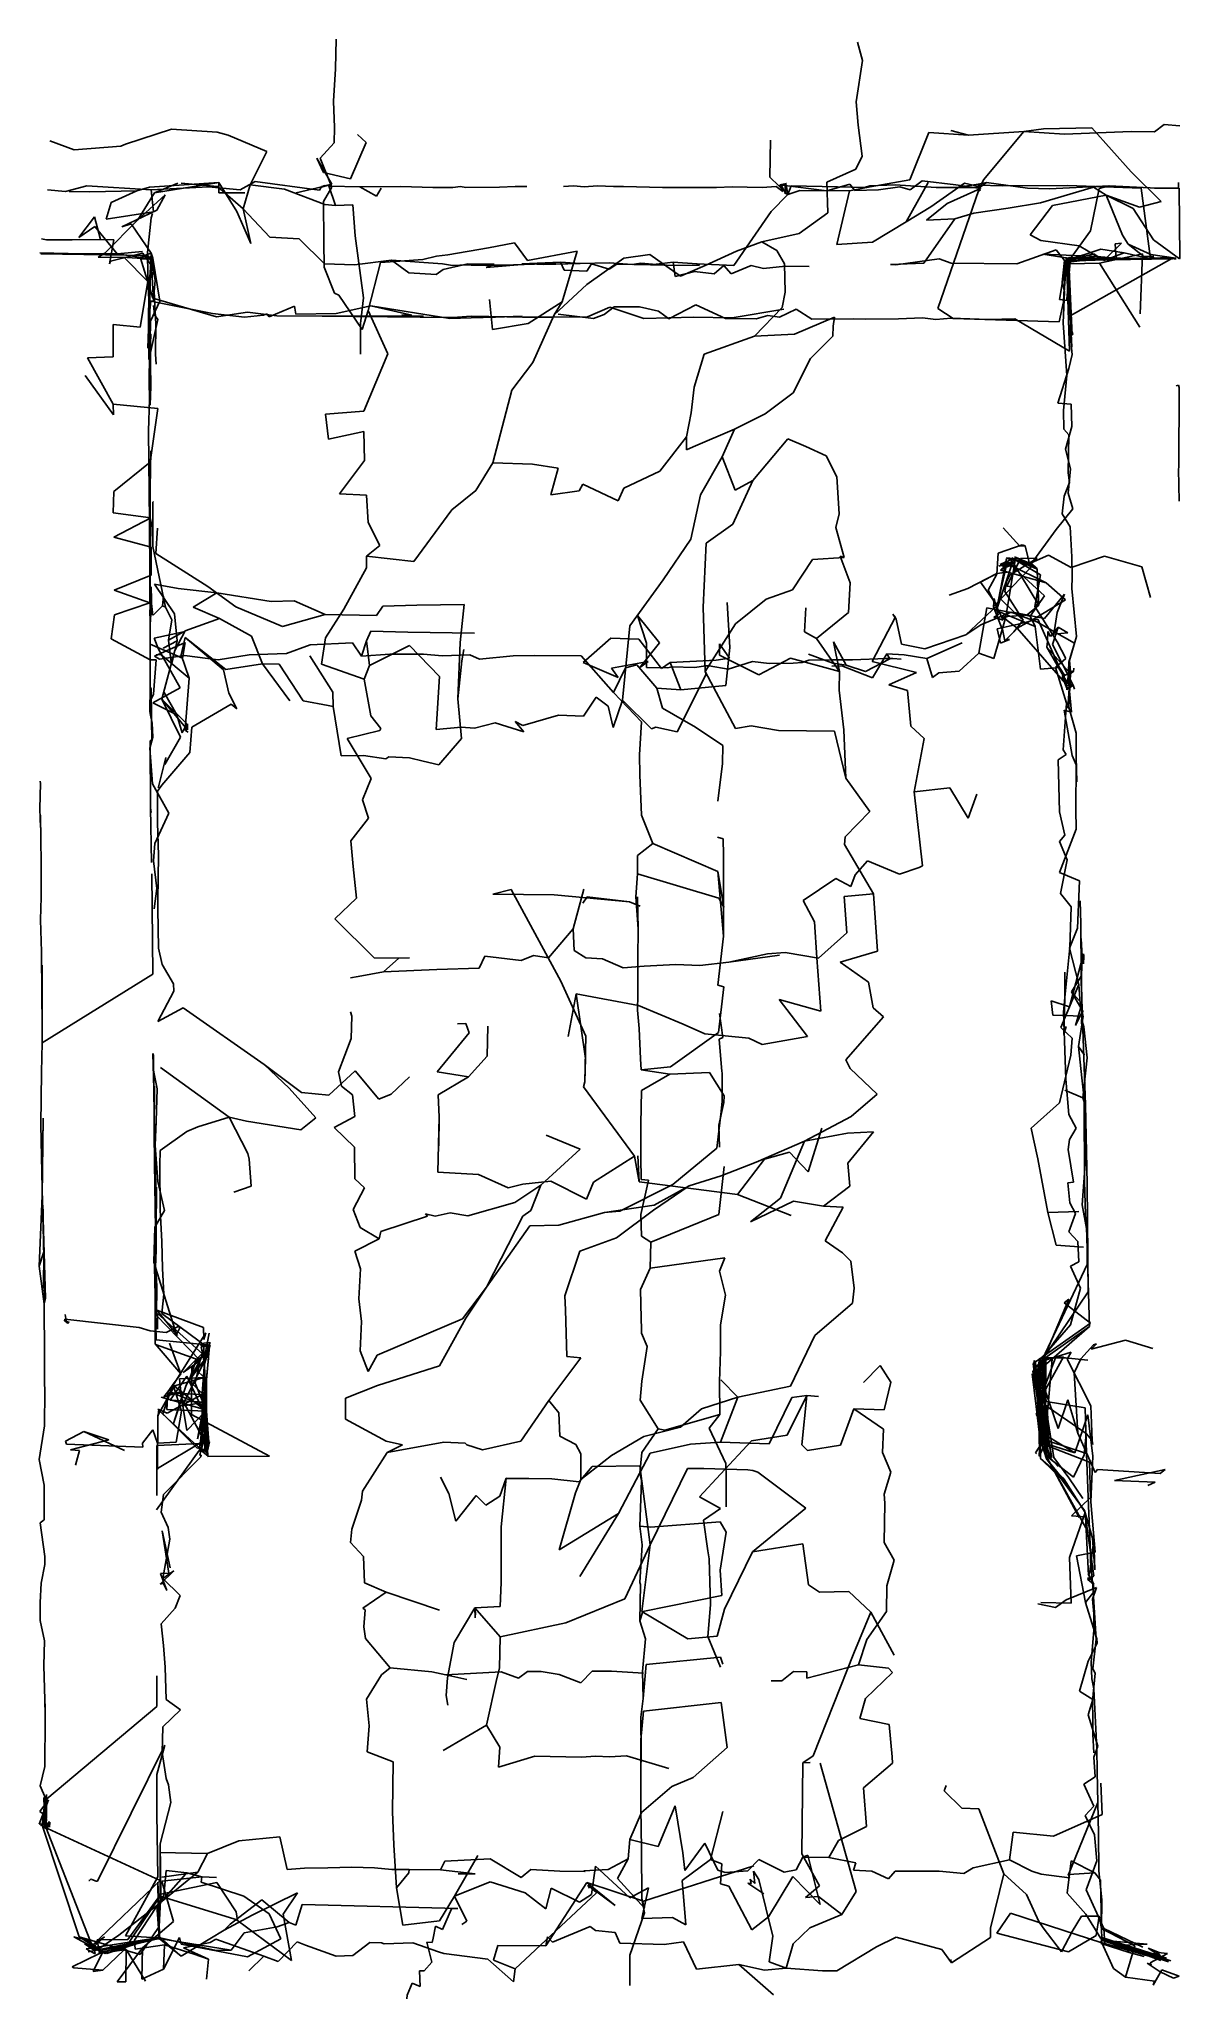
# Model space of a CAD drawing. Extents: x -23.68 to -18.89, y 7.35 to 15.59.
import ezdxf

# ---------------------------------------------------------------- set-up
doc = ezdxf.new("R2010")
doc.units = 0

msp = doc.modelspace()

# ---------------------------------------------------------------- linework, layer by layer
at = {"layer": 'SKELETON'}
for p, q in [((-22.437, 15.463, 2.879), (-22.434, 15.587, 2.856)), ((-20.221001, 15.497, 2.877), (-20.242001, 15.575, 2.823)), ((-20.221001, 15.497, 2.877), (-20.247999, 15.324, 2.844)), ((-22.445, 15.327, 2.866), (-22.437, 15.463, 2.879)), ((-22.441, 15.216, 2.871), (-22.445, 15.327, 2.866)), ((-20.24, 15.226, 2.833), (-20.247999, 15.324, 2.844)), ((-23.319, 15.145, -1.501), (-23.125999, 15.209, -1.527)), ((-23.125999, 15.209, -1.527), (-22.934, 15.196, -1.482)), ((-22.888, 15.184, -1.488), (-22.934, 15.196, -1.482)), ((-22.888, 15.184, -1.488), (-22.725, 15.115, -1.482)), ((-22.441999, 15.151, 2.874), (-22.441, 15.216, 2.871)), ((-22.344, 15.186, -1.577), (-22.308001, 15.153, -1.479)), ((-20.611, 15.007, -1.507), (-20.608, 15.162, -1.51)), ((-20.24, 15.226, 2.833), (-20.223, 15.095, 2.828)), ((-20.023001, 14.996, -1.501), (-19.943001, 15.195, -1.561)), ((-19.943001, 15.195, -1.561), (-19.775999, 15.184, -1.509)), ((-19.775999, 15.184, -1.509), (-19.851, 15.203, -1.557)), ((-19.775999, 15.184, -1.509), (-19.542999, 15.199, -1.509)), ((-19.542999, 15.199, -1.509), (-19.712999, 14.996, -1.498)), ((-19.542999, 15.199, -1.509), (-19.461, 15.21, -1.522)), ((-19.542999, 15.199, -1.509), (-19.372999, 15.188, -1.507)), ((-19.461, 15.21, -1.522), (-19.257999, 15.215, -1.527)), ((-19.372999, 15.188, -1.507), (-19.093, 15.199, -1.5)), ((-19.093, 15.029, -1.487), (-19.257999, 15.215, -1.527)), ((-19.093, 15.199, -1.5), (-18.995001, 15.198, -1.501)), ((-18.952999, 15.229, -1.531), (-18.995001, 15.198, -1.501)), ((-18.952999, 15.229, -1.531), (-18.888, 15.223, -1.529)), ((-23.636999, 15.159, -1.496), (-23.535, 15.122, -1.483)), ((-23.535, 15.122, -1.483), (-23.339001, 15.137, -1.493)), ((-23.339001, 15.137, -1.493), (-23.319, 15.145, -1.501)), ((-22.725, 15.115, -1.482), (-22.796, 14.974, -1.47)), ((-22.487, 15.026, -1.31), (-22.514999, 15.087, -1.219)), ((-22.514999, 15.087, -1.219), (-22.452, 14.977, -1.052)), ((-22.441999, 15.151, 2.874), (-22.500999, 15.087, 2.833)), ((-22.452, 14.965, 2.82), (-22.500999, 15.087, 2.833)), ((-22.372999, 15, -1.466), (-22.308001, 15.153, -1.479)), ((-20.25, 15.04, 2.855), (-20.223, 15.095, 2.828)), ((-22.487, 15.026, -1.31), (-22.372999, 15, -1.466)), ((-20.611, 15.007, -1.507), (-20.535999, 14.934, -1.239)), ((-20.372, 14.986, 2.921), (-20.25, 15.04, 2.855)), ((-20.023001, 14.996, -1.501), (-20.188999, 14.966, -1.493)), ((-19.726999, 14.966, -1.325), (-19.712999, 14.996, -1.498)), ((-19.093, 15.029, -1.487), (-18.966, 14.904, -1.49)), ((-23.646999, 14.953, -0.325), (-23.570999, 14.946, -0.336)), ((-23.570999, 14.946, -0.336), (-23.482, 14.971, -0.319)), ((-23.556, 14.946, -0.836), (-23.469, 14.945, -0.727)), ((-23.482, 14.971, -0.319), (-23.211, 14.954, -0.322)), ((-23.469, 14.945, -0.727), (-23.271, 14.95, -0.827)), ((-23.379999, 14.9, -0.675), (-23.271, 14.95, -0.827)), ((-23.271, 14.95, -0.827), (-23.219, 14.965, -0.828)), ((-23.267, 14.827, -0.839), (-23.197001, 14.941, -0.835)), ((-23.153, 14.933, -1.007), (-23.267, 14.827, -0.839)), ((-22.927, 14.985, -0.933), (-23.219, 14.965, -0.828)), ((-23.211, 14.954, -0.322), (-22.971001, 14.966, -0.314)), ((-23.211, 14.954, -0.322), (-23.202, 14.861, -0.521)), ((-22.927, 14.985, -0.933), (-23.197001, 14.941, -0.835)), ((-23.197001, 14.941, -0.835), (-23.099001, 14.982, -0.784)), ((-23.188, 14.868, -1.191), (-23.153, 14.933, -1.007)), ((-22.931999, 14.967, -1.476), (-23.084999, 14.981, -1.361)), ((-22.971001, 14.966, -0.314), (-22.837, 14.953, -0.321)), ((-22.825001, 14.874, -1.471), (-22.931999, 14.967, -1.476)), ((-22.851, 14.862, -1.19), (-22.927, 14.985, -0.933)), ((-22.927, 14.985, -0.933), (-22.927, 14.941, -0.832)), ((-22.927, 14.941, -0.832), (-22.818001, 14.941, -0.832)), ((-22.837, 14.953, -0.321), (-22.774, 14.988, -0.348)), ((-22.825001, 14.874, -1.471), (-22.796, 14.974, -1.47)), ((-22.650999, 14.957, -1.47), (-22.796, 14.974, -1.47)), ((-22.774, 14.988, -0.348), (-22.504, 14.952, -0.505)), ((-22.650999, 14.957, -1.47), (-22.482, 14.892, -1.445)), ((-22.601999, 14.941, -0.827), (-22.493999, 14.966, -0.804)), ((-22.496, 14.968, -0.697), (-22.504, 14.952, -0.505)), ((-22.452, 14.977, -1.052), (-22.496, 14.965, -0.954)), ((-22.496, 14.968, -0.697), (-22.465, 14.975, -0.56)), ((-22.496, 14.968, -0.697), (-22.493999, 14.966, -0.804)), ((-22.493999, 14.966, -0.804), (-22.496, 14.965, -0.954)), ((-22.483, 14.972, -0.875), (-22.493999, 14.966, -0.804)), ((-22.487, 14.904, 2.827), (-22.452, 14.965, 2.82)), ((-22.465, 14.975, -0.56), (-22.462, 14.969, -0.491)), ((-22.464001, 14.97, -1.176), (-22.452, 14.977, -1.052)), ((-22.437, 14.888, -1.337), (-22.464001, 14.97, -1.176)), ((-22.462, 14.969, -0.491), (-22.334, 14.966, -0.427)), ((-22.334, 14.966, -0.427), (-22.162001, 14.968, -0.469)), ((-22.334, 14.966, -0.427), (-22.264999, 14.927, -0.403)), ((-22.245001, 14.96, -0.386), (-22.264999, 14.927, -0.403)), ((-22.162001, 14.968, -0.469), (-22.028, 14.963, -0.487)), ((-21.943001, 14.963, -0.499), (-22.028, 14.963, -0.487)), ((-21.910999, 14.967, -0.498), (-21.943001, 14.963, -0.499)), ((-21.910999, 14.967, -0.498), (-21.889, 14.963, -0.506)), ((-21.747, 14.965, -0.52), (-21.889, 14.963, -0.506)), ((-21.747, 14.965, -0.52), (-21.681, 14.968, -0.526)), ((-21.681, 14.968, -0.526), (-21.645, 14.968, -0.523)), ((-21.632999, 14.968, -0.531), (-21.645, 14.968, -0.523)), ((-21.479, 14.967, -0.535), (-21.437, 14.971, -0.523)), ((-21.392, 14.966, -0.53), (-21.437, 14.971, -0.523)), ((-21.392, 14.966, -0.53), (-21.336, 14.97, -0.522)), ((-21.268, 14.968, -0.523), (-21.336, 14.97, -0.522)), ((-21.268, 14.968, -0.523), (-21.226, 14.968, -0.527)), ((-21.226, 14.968, -0.527), (-21.062, 14.963, -0.508)), ((-21.062, 14.963, -0.508), (-20.995001, 14.963, -0.502)), ((-20.995001, 14.963, -0.502), (-20.834999, 14.963, -0.469)), ((-20.77, 14.966, -0.469), (-20.834999, 14.963, -0.469)), ((-20.77, 14.966, -0.469), (-20.643999, 14.963, -0.442)), ((-20.643999, 14.963, -0.442), (-20.584, 14.967, -0.395)), ((-20.535999, 14.934, -1.239), (-20.605, 14.862, -1.489)), ((-20.556, 14.947, -0.42), (-20.584, 14.967, -0.395)), ((-20.541, 14.98, -0.636), (-20.569, 14.974, -0.508)), ((-20.556, 14.947, -0.42), (-20.569, 14.974, -0.508)), ((-20.569, 14.974, -0.508), (-20.371, 14.95, -0.352)), ((-20.562, 14.971, -0.674), (-20.541, 14.98, -0.636)), ((-20.545, 14.94, -0.751), (-20.562, 14.971, -0.674)), ((-20.535999, 14.934, -1.239), (-20.549, 14.941, -1.094)), ((-20.545, 14.94, -0.751), (-20.547001, 14.975, -0.88)), ((-20.542999, 14.974, -0.948), (-20.547001, 14.975, -0.88)), ((-20.535999, 14.934, -1.239), (-20.542999, 14.974, -0.948)), ((-20.535999, 14.934, -1.239), (-20.521999, 14.97, -1.04)), ((-20.535999, 14.934, -1.239), (-20.485001, 14.951, -1.503)), ((-20.521999, 14.97, -1.04), (-20.326, 14.966, -0.853)), ((-20.275999, 14.949, -1.492), (-20.485001, 14.951, -1.503)), ((-20.368, 14.857, 2.921), (-20.372, 14.986, 2.921)), ((-20.275, 14.977, -0.361), (-20.371, 14.95, -0.352)), ((-20.275999, 14.949, -1.492), (-20.329, 14.724, -1.483)), ((-20.212999, 14.963, -0.83), (-20.326, 14.966, -0.853)), ((-20.275999, 14.949, -1.492), (-20.188999, 14.966, -1.493)), ((-20.254, 14.951, -0.351), (-20.275, 14.977, -0.361)), ((-20.254, 14.951, -0.351), (-20.155001, 14.953, -0.352)), ((-20.212999, 14.963, -0.83), (-20.191, 14.971, -0.843)), ((-20.191, 14.971, -0.843), (-20.084, 14.974, -0.852)), ((-20.155001, 14.953, -0.352), (-20.065001, 14.966, -0.322)), ((-20.084, 14.974, -0.852), (-19.912001, 14.964, -0.826)), ((-20.021, 14.954, -0.342), (-20.065001, 14.966, -0.322)), ((-19.945, 14.984, -1.5), (-20.038, 14.819, -1.483)), ((-20.021, 14.954, -0.342), (-19.971001, 14.991, -0.331)), ((-19.971001, 14.991, -0.331), (-19.83, 14.974, -0.317)), ((-19.934, 14.882, -1.482), (-19.792999, 14.982, -1.482)), ((-19.825001, 14.963, -0.826), (-19.912001, 14.964, -0.826)), ((-19.732, 14.953, -0.658), (-19.905001, 14.455, -0.597)), ((-19.725, 14.959, -1.422), (-19.865999, 14.896, -1.495)), ((-19.736, 14.96, -0.325), (-19.83, 14.974, -0.317)), ((-19.825001, 14.963, -0.826), (-19.735001, 14.978, -0.659)), ((-19.733, 14.964, -1.07), (-19.825001, 14.963, -0.826)), ((-19.726999, 14.966, -1.325), (-19.792999, 14.982, -1.482)), ((-19.733, 14.964, -1.07), (-19.736, 14.973, -0.883)), ((-19.736, 14.973, -0.883), (-19.726999, 14.95, -0.794)), ((-19.736, 14.973, -0.883), (-19.632999, 14.971, -0.824)), ((-19.731001, 14.962, -0.369), (-19.736, 14.96, -0.325)), ((-19.700001, 14.984, -0.497), (-19.735001, 14.978, -0.659)), ((-19.726999, 14.966, -1.325), (-19.733, 14.964, -1.07)), ((-19.726999, 14.955, -1.178), (-19.733, 14.964, -1.07)), ((-19.726999, 14.95, -0.794), (-19.732, 14.953, -0.658)), ((-19.731001, 14.962, -0.369), (-19.700001, 14.984, -0.497)), ((-19.726999, 14.966, -1.325), (-19.725, 14.959, -1.422)), ((-19.700001, 14.984, -0.497), (-19.528, 14.96, -0.348)), ((-19.632999, 14.971, -0.824), (-19.358, 14.972, -0.822)), ((-19.528, 14.96, -0.348), (-19.436001, 14.958, -0.34)), ((-19.473, 14.899, -1.48), (-19.250999, 14.965, -1.491)), ((-19.436001, 14.958, -0.34), (-19.184999, 14.97, -0.318)), ((-19.423, 14.888, -1.487), (-19.198, 14.931, -1.483)), ((-19.358, 14.972, -0.822), (-19.051001, 14.96, -0.827)), ((-19.226999, 14.959, -0.339), (-19.263, 14.781, -0.382)), ((-19.198, 14.931, -1.483), (-19.250999, 14.965, -1.491)), ((-19.184999, 14.97, -0.318), (-19.226999, 14.959, -0.339)), ((-19.129, 14.763, -1.452), (-19.198, 14.931, -1.483)), ((-19.198, 14.931, -1.483), (-19.084, 14.875, -1.486)), ((-19.198, 14.931, -1.483), (-19.056999, 14.881, -1.481)), ((-19.184999, 14.97, -0.318), (-18.985001, 14.96, -0.333)), ((-19.051001, 14.96, -0.827), (-19.011, 14.664, -0.818)), ((-18.995001, 14.961, -0.824), (-18.891001, 14.96, -0.825)), ((-18.985001, 14.96, -0.333), (-18.893, 14.962, -0.326)), ((-18.893, 14.985, -0.314), (-18.893, 14.962, -0.326)), ((-18.888, 14.668, -0.992), (-18.891001, 14.96, -0.825)), ((-23.514999, 14.753, 3.193), (-23.450001, 14.84, 3.247)), ((-23.424, 14.745, 3.436), (-23.450001, 14.84, 3.247)), ((-23.379999, 14.9, -0.675), (-23.4, 14.83, -0.58)), ((-23.4, 14.83, -0.58), (-23.202, 14.861, -0.521)), ((-23.188, 14.868, -1.191), (-23.334999, 14.798, -1.119)), ((-23.229, 14.663, -0.395), (-23.212, 14.836, -0.523)), ((-23.212, 14.836, -0.523), (-23.205999, 14.854, -0.551)), ((-22.851, 14.862, -1.19), (-22.792999, 14.728, -1.34)), ((-22.825001, 14.874, -1.471), (-22.712, 14.754, -1.448)), ((-22.825001, 14.874, -1.471), (-22.792999, 14.728, -1.34)), ((-22.485001, 14.737, 2.834), (-22.487, 14.904, 2.827)), ((-22.482, 14.892, -1.445), (-22.437, 14.888, -1.337)), ((-22.437, 14.888, -1.337), (-22.364, 14.891, -1.345)), ((-22.354, 14.76, -1.448), (-22.364, 14.891, -1.345)), ((-20.763, 14.635, -1.503), (-20.605, 14.862, -1.489)), ((-20.368, 14.857, 2.921), (-20.488001, 14.77, 3.049)), ((-19.934, 14.882, -1.482), (-20.038, 14.819, -1.483)), ((-19.964001, 14.645, -1.451), (-19.834, 14.832, -1.486)), ((-19.865999, 14.896, -1.495), (-19.952999, 14.826, -1.485)), ((-19.952999, 14.826, -1.485), (-19.834, 14.832, -1.486)), ((-19.834, 14.832, -1.486), (-19.754, 14.855, -1.48)), ((-19.610001, 14.876, -1.475), (-19.754, 14.855, -1.48)), ((-19.610001, 14.876, -1.475), (-19.473, 14.899, -1.48)), ((-19.517, 14.764, -1.446), (-19.423, 14.888, -1.487)), ((-18.999001, 14.743, -1.434), (-19.084, 14.875, -1.486)), ((-18.966, 14.904, -1.49), (-19.056999, 14.881, -1.481)), ((-23.672001, 14.748, 3.433), (-23.650999, 14.743, 3.451)), ((-23.514999, 14.753, 3.193), (-23.448, 14.8, 3.194)), ((-23.354, 14.684, 3.191), (-23.448, 14.8, 3.194)), ((-23.406, 14.688, -0.738), (-23.267, 14.827, -0.839)), ((-23.334999, 14.798, -1.119), (-23.296, 14.811, -0.946)), ((-23.296, 14.811, -0.946), (-23.211, 14.687, -0.883)), ((-22.712, 14.754, -1.448), (-22.59, 14.748, -1.334)), ((-22.59, 14.748, -1.334), (-22.483, 14.642, -1.237)), ((-22.319, 14.5, -1.568), (-22.354, 14.76, -1.448)), ((-20.488001, 14.77, 3.049), (-20.645, 14.735, 3.114)), ((-20.18, 14.733, -1.483), (-20.038, 14.819, -1.483)), ((-19.472, 14.74, -1.46), (-19.517, 14.764, -1.446)), ((-19.348, 14.665, -0.242), (-19.263, 14.781, -0.382)), ((-19.129, 14.763, -1.452), (-19.105, 14.725, -1.278)), ((-23.502001, 14.684, 3.178), (-23.679001, 14.689, 2.842)), ((-23.223, 14.677, 2.467), (-23.674999, 14.685, 2.245)), ((-23.542999, 14.744, 3.436), (-23.650999, 14.743, 3.451)), ((-23.542999, 14.744, 3.436), (-23.424, 14.745, 3.436)), ((-23.502001, 14.684, 3.178), (-23.354, 14.684, 3.191)), ((-23.406, 14.688, -0.738), (-23.434, 14.67, -0.594)), ((-23.434, 14.67, -0.594), (-23.312, 14.669, -0.434)), ((-23.424, 14.745, 3.436), (-23.368999, 14.743, 3.442)), ((-23.386999, 14.642, 3.492), (-23.368999, 14.743, 3.442)), ((-23.382, 14.654, 3.562), (-23.254, 14.686, 3.613)), ((-23.247999, 14.694, 3.265), (-23.354, 14.684, 3.191)), ((-23.226, 14.665, 3.103), (-23.354, 14.684, 3.191)), ((-23.326, 14.67, 3.842), (-23.225, 14.568, 3.856)), ((-23.312, 14.669, -0.434), (-23.229, 14.663, -0.395)), ((-23.221001, 14.671, 2.777), (-23.257999, 14.677, 2.868)), ((-23.257999, 14.677, 2.868), (-23.232, 14.677, 3.036)), ((-23.239, 14.677, -0.757), (-23.256001, 14.667, -0.55)), ((-23.256001, 14.667, -0.55), (-23.205, 14.498, -0.469)), ((-23.254, 14.686, 3.613), (-23.247, 14.687, 3.713)), ((-23.247, 14.687, 3.713), (-23.195999, 14.614, 3.836)), ((-23.239, 14.677, -0.757), (-23.211, 14.687, -0.883)), ((-23.223, 14.677, 2.467), (-23.238001, 14.674, 2.654)), ((-23.238001, 14.674, 2.654), (-23.221001, 14.671, 2.777)), ((-23.232, 14.677, 3.036), (-23.226, 14.665, 3.103)), ((-23.226999, 14.671, 1.083), (-23.218, 14.671, 1.21)), ((-23.226999, 14.671, 1.083), (-23.222, 14.506, 1.229)), ((-23.225, 14.675, 2.296), (-23.223, 14.677, 2.467)), ((-23.221001, 14.673, 2.153), (-23.225, 14.675, 2.296)), ((-23.225, 14.67, 2.032), (-23.221001, 14.673, 2.153)), ((-23.225, 14.67, 2.032), (-23.212999, 14.67, 1.947)), ((-23.211, 14.667, 0.949), (-23.222, 14.506, 1.229)), ((-23.219, 14.665, 1.575), (-23.212999, 14.673, 1.417)), ((-23.219, 14.665, 1.575), (-23.212, 14.669, 1.827)), ((-23.218, 14.671, 1.21), (-23.212999, 14.673, 1.417)), ((-23.215, 14.658, 0.453), (-23.212999, 14.674, 0.568)), ((-23.212999, 14.672, 0.374), (-23.215, 14.658, 0.453)), ((-23.212999, 14.674, 0.568), (-23.212999, 14.672, 0.8)), ((-23.212999, 14.672, 0.374), (-23.212999, 14.657, 0.095)), ((-23.212999, 14.672, 0.8), (-23.211, 14.667, 0.949)), ((-23.212, 14.669, 1.827), (-23.212999, 14.67, 1.947)), ((-23.211, 14.679, -1.078), (-23.211, 14.687, -0.883)), ((-23.205, 14.667, -0.683), (-23.211, 14.687, -0.883)), ((-23.211, 14.679, -1.078), (-23.194, 14.572, -1.124)), ((-23.205999, 14.66, -0.627), (-23.205, 14.667, -0.683)), ((-23.174999, 14.486, -0.538), (-23.205, 14.667, -0.683)), ((-22.483999, 14.629, 2.836), (-22.485001, 14.737, 2.834)), ((-22.07, 14.661, 3.083), (-22.011999, 14.675, 3.075)), ((-21.964001, 14.68, 3.092), (-22.011999, 14.675, 3.075)), ((-21.964001, 14.68, 3.092), (-21.794001, 14.71, 3.197)), ((-21.684, 14.731, 3.208), (-21.794001, 14.71, 3.197)), ((-21.629999, 14.656, 3.217), (-21.684, 14.731, 3.208)), ((-21.629999, 14.656, 3.217), (-21.421, 14.696, 3.199)), ((-21.421, 14.696, 3.199), (-21.483999, 14.483, 3.231)), ((-21.225, 14.666, 3.228), (-21.379999, 14.555, 3.236)), ((-21.225, 14.666, 3.228), (-21.115999, 14.682, 3.213)), ((-21.115999, 14.682, 3.213), (-20.986, 14.591, 3.189)), ((-20.882999, 14.636, 3.18), (-20.750999, 14.696, 3.11)), ((-20.750999, 14.696, 3.11), (-20.645, 14.735, 3.114)), ((-20.580999, 14.699, 3.051), (-20.645, 14.735, 3.114)), ((-20.549999, 14.642, 3.053), (-20.580999, 14.699, 3.051)), ((-20.329, 14.724, -1.483), (-20.18, 14.733, -1.483)), ((-19.573, 14.643, -1.121), (-19.407, 14.701, -0.979)), ((-19.472, 14.74, -1.46), (-19.311001, 14.718, -1.426)), ((-19.464001, 14.683, -1.443), (-19.235001, 14.674, -1.375)), ((-19.464001, 14.683, -1.443), (-19.357, 14.666, -1.32)), ((-19.372999, 14.656, -0.98), (-19.407, 14.701, -0.979)), ((-19.364, 14.668, 0.474), (-19.393, 14.492, 0.007)), ((-19.365999, 14.652, -0.802), (-19.249001, 14.685, -0.759)), ((-19.364, 14.668, 0.474), (-19.365, 14.661, 0.841)), ((-19.362, 14.667, 1.645), (-19.365, 14.665, 1.757)), ((-19.364, 14.656, -0.485), (-19.219999, 14.704, -0.608)), ((-19.364, 14.668, 0.474), (-19.351, 14.276, 0.142)), ((-19.364, 14.668, 0.474), (-18.903, 14.664, 0.909)), ((-19.364, 14.668, 0.474), (-19.357, 14.5, 0.229)), ((-19.364, 14.666, 1.588), (-19.362, 14.667, 1.645)), ((-19.362, 14.654, 2.058), (-18.93, 14.669, 1.868)), ((-19.362, 14.667, 1.645), (-18.906, 14.665, 1.246)), ((-19.360001, 14.651, 2.178), (-19.356001, 14.669, 2.261)), ((-19.358, 14.664, 2.971), (-19.348, 14.671, 3.108)), ((-19.348, 14.671, 3.108), (-19.357, 14.658, 3.23)), ((-19.356001, 14.669, 2.261), (-18.919001, 14.664, 2.254)), ((-19.355, 14.65, 3.565), (-19.219, 14.667, 3.316)), ((-19.354, 14.666, 2.86), (-19.349001, 14.424, 2.829)), ((-19.311001, 14.718, -1.426), (-19.235001, 14.674, -1.375)), ((-19.207001, 14.657, -0.862), (-19.249001, 14.685, -0.759)), ((-19.235001, 14.674, -1.375), (-19.155001, 14.666, -1.238)), ((-19.225, 14.646, 4.003), (-19.045, 14.684, 4.043)), ((-19.122, 14.689, -0.762), (-19.219999, 14.704, -0.608)), ((-19.207001, 14.657, -0.862), (-19.132999, 14.73, -1.027)), ((-19.207001, 14.657, -0.862), (-19.122, 14.689, -0.762)), ((-19.159, 14.726, -1.133), (-19.132999, 14.73, -1.027)), ((-19.155001, 14.666, -1.238), (-19.159, 14.726, -1.133)), ((-19.011, 14.664, -0.818), (-19.122, 14.689, -0.762)), ((-19.039, 14.674, -1.188), (-19.105, 14.725, -1.278)), ((-19.01, 14.682, -1.208), (-19.105, 14.725, -1.278)), ((-19.055, 14.433, 4.533), (-19.045, 14.684, 4.043)), ((-19.039, 14.674, -1.188), (-18.997, 14.673, -1.049)), ((-18.997, 14.673, -1.049), (-19.011, 14.664, -0.818)), ((-18.903999, 14.667, -0.992), (-19.011, 14.664, -0.818)), ((-19.01, 14.682, -1.208), (-18.903999, 14.667, -0.992)), ((-18.999001, 14.743, -1.434), (-18.889, 14.664, -1.263)), ((-18.889, 14.664, -1.263), (-18.888, 14.668, -0.992)), ((-23.386999, 14.642, 3.492), (-23.382, 14.654, 3.562)), ((-23.229, 14.663, -0.395), (-23.253, 14.664, -0.168)), ((-23.229, 14.663, -0.395), (-23.212, 14.662, -0.205)), ((-23.195999, 14.614, 3.836), (-23.225, 14.568, 3.856)), ((-23.212999, 14.655, 0.232), (-23.216999, 14.515, 0.498)), ((-23.212, 14.662, -0.205), (-23.212999, 14.659, -0.114)), ((-23.212999, 14.659, -0.114), (-23.212999, 14.657, 0.095)), ((-23.212999, 14.657, 0.095), (-23.212999, 14.655, 0.232)), ((-23.205999, 14.66, -0.627), (-23.212, 14.665, -0.448)), ((-23.212, 14.665, -0.448), (-23.212, 14.662, -0.205)), ((-23.202, 14.487, -0.113), (-23.212, 14.662, -0.205)), ((-22.441, 14.519, 2.83), (-22.483999, 14.629, 2.836)), ((-22.483, 14.642, -1.237), (-22.357, 14.639, -1.211)), ((-22.357, 14.639, -1.211), (-22.201, 14.658, -1.33)), ((-22.299, 14.446, 2.985), (-22.247, 14.648, 3.01)), ((-22.247, 14.648, 3.01), (-22.166, 14.654, 3.077)), ((-21.987, 14.643, -1.507), (-22.201, 14.658, -1.33)), ((-22.201, 14.658, -1.33), (-22.128, 14.605, -1.119)), ((-22.07, 14.661, 3.083), (-22.166, 14.654, 3.077)), ((-22.128, 14.605, -1.119), (-22.014, 14.598, -1.118)), ((-21.983999, 14.618, -1.119), (-22.014, 14.598, -1.118)), ((-21.987, 14.643, -1.507), (-21.945, 14.636, -1.474)), ((-21.881001, 14.643, -1.152), (-21.983999, 14.618, -1.119)), ((-21.882999, 14.638, -1.475), (-21.945, 14.636, -1.474)), ((-21.867001, 14.637, -1.5), (-21.882999, 14.638, -1.475)), ((-21.881001, 14.643, -1.152), (-21.77, 14.641, -1.174)), ((-21.867001, 14.637, -1.5), (-21.750999, 14.637, -1.507)), ((-21.804001, 14.627, -1.115), (-21.620001, 14.643, -1.148)), ((-21.804001, 14.627, -1.115), (-21.77, 14.641, -1.174)), ((-21.750999, 14.637, -1.507), (-21.688999, 14.638, -1.482)), ((-21.51, 14.644, -1.506), (-21.688999, 14.638, -1.482)), ((-21.490999, 14.649, -1.138), (-21.653, 14.642, -1.123)), ((-21.620001, 14.643, -1.148), (-21.653, 14.642, -1.123)), ((-21.620001, 14.643, -1.148), (-21.563, 14.64, -1.476)), ((-21.51, 14.644, -1.506), (-21.563, 14.64, -1.476)), ((-21.408001, 14.644, -1.478), (-21.563, 14.64, -1.476)), ((-21.476, 14.616, -1.119), (-21.490999, 14.649, -1.138)), ((-21.490999, 14.649, -1.138), (-21.408001, 14.644, -1.478)), ((-21.476, 14.616, -1.119), (-21.379999, 14.611, -1.119)), ((-21.287001, 14.647, -1.498), (-21.408001, 14.644, -1.478)), ((-21.360001, 14.643, -1.127), (-21.379999, 14.611, -1.119)), ((-21.360001, 14.643, -1.127), (-21.287001, 14.62, -1.118)), ((-21.287001, 14.647, -1.498), (-21.190001, 14.64, -1.48)), ((-21.254, 14.641, -1.138), (-21.287001, 14.62, -1.118)), ((-21.254, 14.641, -1.138), (-21.112, 14.639, -1.126)), ((-21.153, 14.645, -1.497), (-21.190001, 14.64, -1.48)), ((-21.153, 14.645, -1.497), (-21.055, 14.637, -1.471)), ((-21.112, 14.639, -1.126), (-21.017, 14.649, -1.15)), ((-21.112, 14.639, -1.126), (-21.045, 14.637, -1.482)), ((-21.055, 14.637, -1.471), (-21.045, 14.637, -1.482)), ((-20.907, 14.636, -1.512), (-21.045, 14.637, -1.482)), ((-21.017, 14.649, -1.15), (-21.009001, 14.589, -1.118)), ((-21.017, 14.649, -1.15), (-20.917999, 14.643, -1.481)), ((-20.927999, 14.61, -1.118), (-21.009001, 14.589, -1.118)), ((-20.882999, 14.636, 3.18), (-20.986, 14.591, 3.189)), ((-20.844999, 14.601, -1.112), (-20.927999, 14.61, -1.118)), ((-20.907, 14.636, -1.512), (-20.917999, 14.643, -1.481)), ((-20.763, 14.635, -1.503), (-20.917999, 14.643, -1.481)), ((-20.844999, 14.601, -1.112), (-20.805, 14.636, -1.131)), ((-20.805, 14.636, -1.131), (-20.774, 14.601, -1.118)), ((-20.774, 14.601, -1.118), (-20.688999, 14.635, -1.143)), ((-20.638, 14.623, -1.112), (-20.688999, 14.635, -1.143)), ((-20.638, 14.623, -1.112), (-20.545, 14.633, -1.123)), ((-20.549999, 14.642, 3.053), (-20.547001, 14.524, 3.072)), ((-20.445999, 14.631, -1.138), (-20.545, 14.633, -1.123)), ((-19.964001, 14.645, -1.451), (-20.104, 14.64, -1.153)), ((-20.104, 14.64, -1.153), (-20.093, 14.64, -1.153)), ((-20.093, 14.64, -1.153), (-20.080999, 14.638, -1.121)), ((-19.899, 14.663, -1.124), (-20.080999, 14.638, -1.121)), ((-19.899, 14.663, -1.124), (-19.849001, 14.645, -1.138)), ((-19.573, 14.643, -1.121), (-19.849001, 14.645, -1.138)), ((-19.372999, 14.656, -0.98), (-19.382999, 14.566, -1.124)), ((-19.364, 14.656, -0.485), (-19.377001, 14.483, -0.392)), ((-19.368, 14.652, -0.391), (-19.377001, 14.483, -0.392)), ((-19.372999, 14.656, -0.98), (-19.365999, 14.652, -0.802)), ((-19.368, 14.652, -0.391), (-19.226, 14.659, -0.374)), ((-19.365, 14.665, 1.757), (-19.364, 14.656, 1.891)), ((-19.364, 14.656, 1.891), (-19.362, 14.654, 2.058)), ((-19.348, 14.665, -0.242), (-19.363001, 14.494, -0.135)), ((-19.363001, 14.664, 2.72), (-18.922001, 14.665, 2.657)), ((-19.341999, 14.293, 2.468), (-19.363001, 14.664, 2.72)), ((-19.363001, 14.663, 0.208), (-19.357, 14.5, 0.229)), ((-19.362, 14.654, 2.058), (-19.360001, 14.651, 2.178)), ((-19.357, 14.658, 3.23), (-19.361, 14.663, 3.36)), ((-19.361, 14.663, 3.36), (-19.356001, 14.661, 3.448)), ((-19.360001, 14.656, 2.391), (-18.919001, 14.664, 2.254)), ((-19.360001, 14.656, 2.391), (-19.341999, 14.293, 2.468)), ((-19.358, 14.664, 2.971), (-19.349001, 14.424, 2.829)), ((-19.356001, 14.661, 3.448), (-19.355, 14.65, 3.565)), ((-19.355, 14.65, 3.565), (-19.351, 14.643, 3.912)), ((-19.355, 14.65, 3.565), (-19.341, 14.342, 3.5)), ((-19.351, 14.643, 3.912), (-19.225, 14.646, 4.003)), ((-19.349001, 14.424, 2.829), (-18.922001, 14.665, 2.657)), ((-19.226, 14.659, -0.374), (-19.348, 14.665, -0.242)), ((-19.056, 14.376, 4.129), (-19.225, 14.646, 4.003)), ((-18.912001, 14.664, 0.973), (-18.903, 14.664, 0.909)), ((-23.257999, 14.376, 3.894), (-23.225, 14.568, 3.856)), ((-23.221001, 14.548, 1.288), (-23.222, 14.506, 1.229)), ((-23.221001, 14.548, 1.288), (-23.222, 14.369, 1.604)), ((-23.216999, 14.515, 0.498), (-23.216999, 14.385, 0.45)), ((-23.198999, 14.526, -1.096), (-23.194, 14.572, -1.124)), ((-23.198999, 14.526, -1.096), (-23.191999, 14.389, -1.117)), ((-22.441, 14.519, 2.83), (-22.423, 14.511, 2.914)), ((-22.325001, 14.366, 2.902), (-22.423, 14.511, 2.914)), ((-21.518, 14.428, 3.228), (-21.379999, 14.555, 3.236)), ((-20.559, 14.459, 3.084), (-20.547001, 14.524, 3.072)), ((-19.372999, 14.525, -1.111), (-19.382999, 14.566, -1.124)), ((-19.378, 14.395, -1.117), (-19.372999, 14.525, -1.111)), ((-23.216, 14.486, 0.052), (-23.216999, 14.448, 0.118)), ((-23.212999, 14.486, -0.028), (-23.216999, 14.448, 0.118)), ((-23.174999, 14.486, -0.538), (-23.214001, 14.401, -0.374)), ((-23.202, 14.487, -0.113), (-23.212999, 14.486, -0.028)), ((-23.212999, 14.486, -0.028), (-22.954, 14.434, -0.05)), ((-22.937, 14.42, -0.583), (-23.205, 14.498, -0.469)), ((-23.197001, 14.428, -0.748), (-23.202, 14.467, -0.775)), ((-23.197001, 14.428, -0.748), (-23.183001, 14.408, -0.606)), ((-22.819, 14.418, -0.033), (-22.954, 14.434, -0.05)), ((-22.937, 14.42, -0.583), (-22.806, 14.439, -0.547)), ((-22.819, 14.418, -0.033), (-22.739, 14.426, -0.046)), ((-22.806, 14.439, -0.547), (-22.683001, 14.424, -0.594)), ((-22.739, 14.426, -0.046), (-22.725, 14.433, -0.052)), ((-22.716, 14.419, -0.039), (-22.725, 14.433, -0.052)), ((-22.716, 14.419, -0.039), (-22.608999, 14.464, -0.03)), ((-22.683001, 14.424, -0.594), (-22.493, 14.422, -0.594)), ((-22.604, 14.431, -0.053), (-22.608999, 14.464, -0.03)), ((-22.604, 14.431, -0.053), (-22.434, 14.434, -0.053)), ((-22.493, 14.422, -0.594), (-22.198, 14.423, -0.597)), ((-22.493, 14.422, -0.594), (-22.066999, 14.423, -0.598)), ((-22.493, 14.422, -0.594), (-21.943001, 14.417, -0.587)), ((-22.288, 14.466, -0.025), (-22.434, 14.434, -0.053)), ((-22.319, 14.5, -1.568), (-22.330999, 14.391, -1.584)), ((-22.325001, 14.366, 2.902), (-22.299, 14.446, 2.985)), ((-22.302, 14.423, -0.595), (-22.198, 14.423, -0.597)), ((-22.299, 14.446, 2.985), (-22.216999, 14.264, 3.021)), ((-22.288, 14.466, -0.025), (-21.955999, 14.413, -0.03)), ((-22.288, 14.466, -0.025), (-22.115999, 14.427, -0.051)), ((-22.158001, 14.428, -0.052), (-22.115999, 14.427, -0.051)), ((-21.943001, 14.417, -0.587), (-21.865999, 14.422, -0.598)), ((-21.865999, 14.422, -0.598), (-21.716999, 14.419, -0.596)), ((-21.790001, 14.492, 3.18), (-21.777, 14.366, 3.186)), ((-21.764, 14.418, -0.045), (-21.652, 14.423, -0.051)), ((-21.716999, 14.419, -0.596), (-21.650999, 14.418, -0.595)), ((-21.483999, 14.483, 3.231), (-21.627001, 14.392, 3.213)), ((-21.607, 14.228, 3.216), (-21.518, 14.428, 3.228)), ((-21.521999, 14.418, -0.595), (-21.378, 14.419, -0.597)), ((-21.483999, 14.483, 3.231), (-21.518, 14.428, 3.228)), ((-21.500999, 14.431, -0.058), (-21.351999, 14.412, -0.025)), ((-21.378, 14.419, -0.597), (-21.283001, 14.461, -0.565)), ((-21.351999, 14.412, -0.025), (-21.306999, 14.43, -0.057)), ((-21.266001, 14.462, -0.02), (-21.306999, 14.43, -0.057)), ((-21.283001, 14.461, -0.565), (-21.139999, 14.413, -0.584)), ((-21.266001, 14.462, -0.02), (-21.159, 14.462, -0.033)), ((-21.159, 14.462, -0.033), (-21.079, 14.444, -0.052)), ((-21.079, 14.444, -0.052), (-21.052, 14.424, -0.055)), ((-21.035, 14.411, -0.023), (-21.052, 14.424, -0.055)), ((-21.035, 14.411, -0.023), (-20.922001, 14.47, -0.032)), ((-20.922001, 14.47, -0.032), (-20.797001, 14.412, -0.037)), ((-20.77, 14.415, -0.594), (-20.552, 14.452, -0.556)), ((-20.559, 14.459, 3.084), (-20.676001, 14.339, 3.125)), ((-20.667999, 14.411, -0.038), (-20.620001, 14.425, -0.056)), ((-20.620001, 14.425, -0.056), (-20.57, 14.418, -0.052)), ((-20.5, 14.452, -0.006), (-20.57, 14.418, -0.052)), ((-20.5, 14.452, -0.006), (-20.434999, 14.41, -0.031)), ((-19.905001, 14.455, -0.597), (-19.84, 14.413, -0.57)), ((-19.395, 14.399, -0.464), (-19.377001, 14.483, -0.392)), ((-19.362, 14.488, -0.039), (-19.393, 14.492, 0.007)), ((-19.363001, 14.494, -0.135), (-19.362, 14.488, -0.039)), ((-23.371, 14.252, 3.812), (-23.371, 14.388, 3.838)), ((-23.371, 14.388, 3.838), (-23.257999, 14.376, 3.894)), ((-23.225, 14.288, 1.982), (-23.222, 14.369, 1.604)), ((-23.221001, 14.241, 1.569), (-23.222, 14.369, 1.604)), ((-23.216999, 14.368, 0.579), (-23.219999, 14.148, 1.03)), ((-23.219999, 14.148, 1.03), (-23.212999, 14.347, 1.05)), ((-23.216999, 14.368, 0.579), (-23.216999, 14.385, 0.45)), ((-23.216999, 14.348, 1.039), (-23.212999, 14.347, 1.05)), ((-23.215, 14.318, -0.196), (-23.214001, 14.401, -0.374)), ((-23.183001, 14.408, -0.606), (-23.214001, 14.27, -0.419)), ((-23.193001, 14.263, -1.111), (-23.191999, 14.389, -1.117)), ((-22.330999, 14.263, -1.593), (-22.330999, 14.391, -1.584)), ((-21.955999, 14.413, -0.03), (-21.865999, 14.415, -0.018)), ((-21.865999, 14.415, -0.018), (-21.764, 14.418, -0.045)), ((-21.777, 14.366, 3.186), (-21.627001, 14.392, 3.213)), ((-21.650999, 14.418, -0.595), (-21.521999, 14.418, -0.595)), ((-21.139999, 14.413, -0.584), (-20.93, 14.418, -0.595)), ((-20.93, 14.418, -0.595), (-20.77, 14.415, -0.594)), ((-20.886999, 14.263, 3.189), (-20.676001, 14.339, 3.125)), ((-20.797001, 14.412, -0.037), (-20.667999, 14.411, -0.038)), ((-20.507999, 14.347, 3.062), (-20.676001, 14.339, 3.125)), ((-20.34, 14.418, 2.985), (-20.507999, 14.347, 3.062)), ((-20.347, 14.338, 2.917), (-20.440001, 14.245, 3.045)), ((-20.434999, 14.41, -0.031), (-20.261, 14.411, -0.024)), ((-20.347, 14.338, 2.917), (-20.344999, 14.38, 2.916)), ((-20.344999, 14.38, 2.916), (-20.34, 14.418, 2.985)), ((-20.261, 14.411, -0.024), (-20.209999, 14.41, -0.039)), ((-20.209999, 14.41, -0.039), (-20.07, 14.411, -0.023)), ((-20.07, 14.411, -0.023), (-19.969999, 14.416, -0.052)), ((-19.913, 14.409, -0.031), (-19.969999, 14.416, -0.052)), ((-19.913, 14.409, -0.031), (-19.849001, 14.414, -0.052)), ((-19.849001, 14.414, -0.052), (-19.691999, 14.409, -0.031)), ((-19.84, 14.413, -0.57), (-19.395, 14.399, -0.464)), ((-19.691999, 14.409, -0.031), (-19.580999, 14.411, -0.022)), ((-19.580999, 14.411, -0.022), (-19.351, 14.276, 0.142)), ((-19.363001, 14.173, -1.112), (-19.378, 14.395, -1.117)), ((-19.34, 14.261, 3.989), (-19.353001, 14.386, 4.013)), ((-19.353001, 14.386, 4.013), (-19.337999, 14.348, 3.886)), ((-19.341, 14.342, 3.5), (-19.337999, 14.348, 3.886)), ((-23.215, 14.318, -0.196), (-23.214001, 14.27, -0.419)), ((-23.215, 14.318, -0.196), (-23.212999, 14.127)), ((-23.191, 14.22, -1.113), (-23.193001, 14.263, -1.111)), ((-22.318001, 14.023, 2.966), (-22.216999, 14.264, 3.021)), ((-20.886999, 14.263, 3.189), (-20.929001, 14.124, 3.204)), ((-19.355, 14.203, 4.012), (-19.34, 14.261, 3.989)), ((-23.370001, 14.008, 3.842), (-23.489, 14.173, 4.245)), ((-23.371, 14.252, 3.812), (-23.479, 14.247, 3.844)), ((-23.479, 14.247, 3.844), (-23.371, 14.052, 3.796)), ((-21.607, 14.228, 3.216), (-21.695999, 14.111, 3.2)), ((-20.513, 14.1, 3.066), (-20.440001, 14.245, 3.045)), ((-19.4, 14.057, 4.01), (-19.355, 14.203, 4.012)), ((-19.363001, 14.173, -1.112), (-19.377001, 14.026, -1.114)), ((-23.219, 14.072, 1.242), (-23.219999, 14.148, 1.03)), ((-23.216, 14.048, 0.38), (-23.212999, 14.127)), ((-21.775999, 13.806, 3.18), (-21.695999, 14.111, 3.2)), ((-20.941999, 14.016, 3.199), (-20.929001, 14.124, 3.204)), ((-20.513, 14.1, 3.066), (-20.631001, 14.012, 3.111)), ((-18.903, 14.129, -1.463), (-18.893, 14.132, -1.383)), ((-18.893, 14.132, -1.383), (-18.889999, 14.122, -1.301)), ((-18.892, 13.788, -1.237), (-18.889999, 14.122, -1.301)), ((-23.370001, 14.008, 3.842), (-23.371, 14.052, 3.796)), ((-23.183001, 14.034, 3.864), (-23.371, 14.052, 3.796)), ((-23.219, 14.072, 1.242), (-23.223, 13.941, 1.651)), ((-23.216, 13.809, 3.858), (-23.183001, 14.034, 3.864)), ((-22.479, 14.01, 2.832), (-22.318001, 14.023, 2.966)), ((-22.466, 13.906, 2.825), (-22.479, 14.01, 2.832)), ((-20.962, 13.915, 3.202), (-20.941999, 14.016, 3.199)), ((-20.76, 13.948, 3.156), (-20.631001, 14.012, 3.111)), ((-19.4, 14.057, 4.01), (-19.344999, 14.053, 4.013)), ((-19.375, 13.948, -1.114), (-19.377001, 14.026, -1.114)), ((-19.344999, 14.053, 4.013), (-19.341999, 13.959, 3.833)), ((-23.218, 13.558, 2.164), (-23.223, 13.941, 1.651)), ((-22.466, 13.906, 2.825), (-22.316999, 13.937, 2.898)), ((-22.315001, 13.815, 2.863), (-22.316999, 13.937, 2.898)), ((-20.76, 13.948, 3.156), (-20.934, 13.873, 3.196)), ((-20.76, 13.948, 3.156), (-20.811001, 13.831, 3.169)), ((-19.354, 13.923, -1.096), (-19.375, 13.948, -1.114)), ((-19.368, 13.863, 4.025), (-19.341999, 13.959, 3.833)), ((-23.216, 13.701, 0.625), (-23.212999, 13.856, 0.266)), ((-21.073999, 13.771, 3.254), (-20.962, 13.915, 3.202)), ((-20.961, 13.86, 3.204), (-20.962, 13.915, 3.202)), ((-20.961, 13.86, 3.204), (-20.934, 13.873, 3.196)), ((-20.681999, 13.732, 3.136), (-20.535, 13.907, 3.077)), ((-20.535, 13.907, 3.077), (-20.459999, 13.875, 3.058)), ((-20.375, 13.835, 3.002), (-20.459999, 13.875, 3.058)), ((-19.368, 13.863, 4.025), (-19.348, 13.78, 3.8)), ((-19.354, 13.923, -1.096), (-19.357, 13.764, -1.11)), ((-23.368, 13.686, 3.81), (-23.216, 13.809, 3.858)), ((-22.42, 13.676, 2.897), (-22.315001, 13.815, 2.863)), ((-21.847, 13.69, 3.116), (-21.775999, 13.806, 3.18)), ((-21.775999, 13.806, 3.18), (-21.608999, 13.8, 3.213)), ((-21.608999, 13.8, 3.213), (-21.500999, 13.784, 3.235)), ((-21.531, 13.671, 3.205), (-21.500999, 13.784, 3.235)), ((-21.073999, 13.771, 3.254), (-21.225, 13.699, 3.19)), ((-20.903, 13.672, 3.18), (-20.811001, 13.831, 3.169)), ((-20.757, 13.691, 3.113), (-20.811001, 13.831, 3.169)), ((-20.329, 13.747, 2.924), (-20.375, 13.835, 3.002)), ((-19.357, 13.678, 4.021), (-19.348, 13.78, 3.8)), ((-19.351, 13.723, -1.101), (-19.357, 13.764, -1.11)), ((-18.893999, 13.779, -1.237), (-18.892, 13.788, -1.237)), ((-18.893999, 13.779, -1.237), (-18.891001, 13.644, -1.455)), ((-23.371, 13.595, 3.787), (-23.368, 13.686, 3.81)), ((-23.215, 13.552, 0.709), (-23.216, 13.701, 0.625)), ((-21.948, 13.608, 3.111), (-21.847, 13.69, 3.116)), ((-21.531, 13.671, 3.205), (-21.413, 13.688, 3.188)), ((-21.396999, 13.716, 3.248), (-21.413, 13.688, 3.188)), ((-21.396999, 13.716, 3.248), (-21.247999, 13.646, 3.232)), ((-21.247999, 13.646, 3.232), (-21.225, 13.699, 3.19)), ((-20.767, 13.548, 3.155), (-20.681999, 13.732, 3.136)), ((-20.757, 13.691, 3.113), (-20.681999, 13.732, 3.136)), ((-20.319, 13.591, 2.881), (-20.329, 13.747, 2.924)), ((-19.351, 13.723, -1.101), (-19.374001, 13.665, -1.113)), ((-19.337, 13.612, 3.941), (-19.357, 13.678, 4.021)), ((-23.371, 13.595, 3.787), (-23.212999, 13.575, 3.824)), ((-23.205, 13.641, -0.723), (-23.202, 13.643, -0.725)), ((-23.205, 13.641, -0.723), (-23.204, 13.454, -0.475)), ((-22.42, 13.676, 2.897), (-22.306, 13.67, 2.899)), ((-22.299, 13.555, 2.899), (-22.306, 13.67, 2.899)), ((-21.948, 13.608, 3.111), (-22.107, 13.391, 3.061)), ((-20.943001, 13.485, 3.202), (-20.903, 13.672, 3.18)), ((-19.337, 13.612, 3.941), (-19.407, 13.526, 4.011)), ((-19.382, 13.591, -1.113), (-19.374001, 13.665, -1.113)), ((-23.368999, 13.493, 3.804), (-23.212999, 13.575, 3.824)), ((-23.215, 13.105, 2.242), (-23.218, 13.558, 2.164)), ((-23.216, 13.571, 0.351), (-23.212, 13.555, 0.702)), ((-23.215, 13.552, 0.709), (-23.214001, 13.476, 1.034)), ((-23.212, 13.555, 0.702), (-23.214001, 13.476, 1.034)), ((-23.191999, 13.424, -1.107), (-23.184999, 13.531, -1.108)), ((-22.299, 13.555, 2.899), (-22.250999, 13.458, 2.996)), ((-20.879, 13.468, 3.181), (-20.767, 13.548, 3.155)), ((-20.319, 13.591, 2.881), (-20.334, 13.534, 2.912)), ((-20.298, 13.408, 2.968), (-20.334, 13.534, 2.912)), ((-19.561001, 13.456, 0.825), (-19.629999, 13.532, 0.756)), ((-19.513, 13.381, 4.118), (-19.407, 13.526, 4.011)), ((-19.349001, 13.537, -1.108), (-19.382, 13.591, -1.113)), ((-19.341999, 13.411, -1.066), (-19.349001, 13.537, -1.108)), ((-23.368999, 13.493, 3.804), (-23.212, 13.451, 3.827)), ((-23.215, 13.262, 1.118), (-23.214001, 13.476, 1.034)), ((-23.212, 13.334, 3.833), (-23.212, 13.451, 3.827)), ((-23.150999, 13.199, -0.254), (-23.204, 13.454, -0.475)), ((-22.306999, 13.413, 2.965), (-22.250999, 13.458, 2.996)), ((-20.943001, 13.485, 3.202), (-21.059999, 13.314, 3.213)), ((-20.891001, 13.199, 3.181), (-20.879, 13.468, 3.181)), ((-19.549999, 13.461, 0.928), (-19.652, 13.426, 1.041)), ((-19.538, 13.457, 0.747), (-19.561001, 13.456, 0.825)), ((-19.538, 13.457, 0.747), (-19.549999, 13.461, 0.928)), ((-19.514999, 13.365, 0.665), (-19.538, 13.457, 0.747)), ((-23.191999, 13.424, -1.107), (-22.973, 13.286, -1.117)), ((-22.400999, 13.191, 2.904), (-22.306, 13.364, 2.964)), ((-22.306, 13.364, 2.964), (-22.306999, 13.413, 2.965)), ((-22.306999, 13.413, 2.965), (-22.107, 13.391, 3.061)), ((-20.431999, 13.399, 3.033), (-20.516001, 13.272, 3.093)), ((-20.431999, 13.399, 3.033), (-20.298, 13.408, 2.968)), ((-20.315001, 13.413, 2.896), (-20.273001, 13.302, 2.963)), ((-20.315001, 13.413, 2.896), (-20.298, 13.408, 2.968)), ((-19.615999, 13.375, 2.396), (-19.66, 13.185, 2.492)), ((-19.658001, 13.187, 3.699), (-19.615999, 13.403, 3.726)), ((-19.658001, 13.187, 3.699), (-19.587, 13.4, 3.643)), ((-19.652, 13.426, 1.041), (-19.657, 13.338, 1.242)), ((-19.610001, 13.387, 2.606), (-19.648001, 13.371, 2.777)), ((-19.643, 13.379, 3.095), (-19.594999, 13.399, 3.227)), ((-19.618999, 13.39, 3.04), (-19.643, 13.379, 3.095)), ((-19.615, 13.37, 1.443), (-19.642, 13.355, 1.541)), ((-19.642, 13.355, 1.541), (-19.448999, 13.301, 1.637)), ((-19.586, 13.388, 2.267), (-19.636, 13.371, 2.304)), ((-19.615999, 13.378, 2.021), (-19.636, 13.36, 1.992)), ((-19.636, 13.371, 2.304), (-19.615999, 13.375, 2.396)), ((-19.606001, 13.371, 1.862), (-19.636, 13.36, 1.992)), ((-19.58, 13.396, 2.869), (-19.618999, 13.158, 2.92)), ((-19.604, 13.385, 2.972), (-19.618999, 13.39, 3.04)), ((-19.603001, 13.377, 1.648), (-19.617001, 13.375, 1.828)), ((-19.617001, 13.375, 1.828), (-19.606001, 13.371, 1.862)), ((-19.573999, 13.402, 3.328), (-19.615999, 13.406, 3.449)), ((-19.594, 13.395, 3.474), (-19.615999, 13.406, 3.449)), ((-19.583, 13.4, 3.806), (-19.615999, 13.403, 3.726)), ((-19.615999, 13.378, 2.021), (-19.6, 13.384, 2.15)), ((-19.556999, 13.403, 0.229), (-19.615, 13.287, 0.396)), ((-19.583, 13.376, 1.278), (-19.615, 13.37, 1.443)), ((-19.610001, 13.387, 2.606), (-19.455999, 13.247, 2.604)), ((-19.58, 13.396, 2.869), (-19.604, 13.385, 2.972)), ((-19.603001, 13.377, 1.648), (-19.448999, 13.301, 1.637)), ((-19.601999, 13.333, 0.055), (-19.487, 13.405, 0.166)), ((-19.6, 13.384, 2.15), (-19.586, 13.388, 2.267)), ((-19.594999, 13.399, 3.227), (-19.573999, 13.402, 3.328)), ((-19.488001, 13.359, 3.466), (-19.594, 13.406, 3.615)), ((-19.594, 13.406, 3.615), (-19.587, 13.4, 3.643)), ((-19.594, 13.395, 3.474), (-19.481001, 13.208, 3.473)), ((-19.593, 13.285, 0.537), (-19.514999, 13.365, 0.665)), ((-19.583, 13.41, 4.204), (-19.487, 13.362, 4.277)), ((-19.583, 13.41, 4.204), (-19.513, 13.381, 4.118)), ((-19.583, 13.4, 3.806), (-19.473, 13.335, 3.823)), ((-19.556999, 13.403, 0.229), (-19.487, 13.405, 0.166)), ((-19.513, 13.386, 4.326), (-19.440001, 13.418, 4.4)), ((-19.487, 13.362, 4.277), (-19.513, 13.386, 4.326)), ((-19.487, 13.359, 4.053), (-19.513, 13.381, 4.118)), ((-19.488001, 13.359, 3.466), (-19.481001, 13.208, 3.473)), ((-19.483, 13.217, 3.971), (-19.487, 13.359, 4.053)), ((-19.440001, 13.418, 4.4), (-19.344999, 13.366, 4.515)), ((-19.204, 13.414, 4.429), (-19.344999, 13.366, 4.515)), ((-19.341999, 13.411, -1.066), (-19.341, 13.326, -1.002)), ((-19.204, 13.414, 4.429), (-19.047001, 13.368, 4.521)), ((-19.011, 13.239, 4.517), (-19.047001, 13.368, 4.521)), ((-23.212, 13.334, 3.833), (-23.367001, 13.271, 3.79)), ((-23.216999, 13.217, 3.852), (-23.367001, 13.271, 3.79)), ((-23.216999, 13.163, 0.888), (-23.214001, 13.268, 0.474)), ((-23.215, 13.262, 1.118), (-23.216, 13.293, 1.566)), ((-23.216, 13.293, 1.566), (-23.212999, 13.262, 1.115)), ((-23.216, 13.293, 1.566), (-23.212, 13.167, 1.734)), ((-23.211, 13.284, 0.425), (-23.214001, 13.268, 0.474)), ((-23.209, 13.175, 0.317), (-23.211, 13.284, 0.425)), ((-23.098, 13.278, -1.003), (-23.197001, 13.296, -0.946)), ((-23.197001, 13.296, -0.946), (-23.113001, 13.171, -0.659)), ((-23.098, 13.278, -1.003), (-22.934999, 13.259, -1.064)), ((-22.855, 13.2, -1.56), (-22.973, 13.286, -1.117)), ((-21.200001, 13.121, 3.234), (-21.059999, 13.314, 3.213)), ((-20.627001, 13.233, 3.11), (-20.516001, 13.272, 3.093)), ((-20.280001, 13.177, 2.975), (-20.273001, 13.302, 2.963)), ((-19.857, 13.25, -0.509), (-19.778999, 13.278, -0.403)), ((-19.657, 13.34, -0.26), (-19.778999, 13.278, -0.403)), ((-19.657, 13.34, -0.26), (-19.725, 13.304, -0.392)), ((-19.655001, 13.206, -0.52), (-19.725, 13.304, -0.392)), ((-19.657, 13.338, 1.242), (-19.693001, 13.27, 1.317)), ((-19.693001, 13.27, 1.317), (-19.639, 13.163, 1.409)), ((-19.593, 13.285, 0.537), (-19.671, 13.201, 0.712)), ((-19.657, 13.34, -0.26), (-19.604, 13.347, -0.103)), ((-19.617001, 13.306, -0.044), (-19.624001, 13.265, 0.049)), ((-19.547001, 13.145, 0.172), (-19.624001, 13.265, 0.049)), ((-19.604, 13.347, -0.103), (-19.617001, 13.306, -0.044)), ((-19.617001, 13.306, -0.044), (-19.601999, 13.333, 0.055)), ((-19.593, 13.285, 0.537), (-19.615, 13.287, 0.396)), ((-19.497, 13.202, 3.986), (-19.473, 13.335, 3.823)), ((-19.368999, 13.23, 1.65), (-19.448999, 13.301, 1.637)), ((-19.341, 13.326, -1.002), (-19.341999, 13.278, -0.996)), ((-19.322001, 13.076, -0.828), (-19.341999, 13.278, -0.996)), ((-23.365, 13.167, 3.821), (-23.216999, 13.217, 3.852)), ((-23.215, 13.126, 1.381), (-23.209999, 13.214, 0.97)), ((-23.212999, 13.262, 1.115), (-23.209999, 13.214, 0.97)), ((-23.205999, 13.177, 0.882), (-23.209999, 13.214, 0.97)), ((-23.202999, 13.165, 0.14), (-23.164, 13.204, -0.051)), ((-23.16, 13.245, -0.04), (-23.164, 13.204, -0.051)), ((-23.164, 13.204, -0.051), (-23.150999, 13.199, -0.254)), ((-23.124001, 13.146, -0.034), (-23.150999, 13.199, -0.254)), ((-22.934999, 13.259, -1.064), (-23.035, 13.199, -1.003)), ((-22.924, 13.151, -1.054), (-23.035, 13.199, -1.003)), ((-22.934999, 13.259, -1.064), (-22.707001, 13.223, -1.122)), ((-22.855, 13.2, -1.56), (-22.66, 13.118, -1.51)), ((-22.707001, 13.223, -1.122), (-22.611, 13.226, -1.118)), ((-22.48, 13.168, -1.25), (-22.611, 13.226, -1.118)), ((-22.400999, 13.191, 2.904), (-22.478001, 13.07, 2.842)), ((-22.264999, 13.164, -1.242), (-22.238001, 13.203, -1.129)), ((-22.094999, 13.208, -1.13), (-22.238001, 13.203, -1.129)), ((-21.896, 13.21, -1.121), (-22.094999, 13.208, -1.13)), ((-21.896, 13.21, -1.121), (-21.913, 13.051, -1.124)), ((-20.882999, 12.929, 3.181), (-20.891001, 13.199, 3.181)), ((-20.791, 13.218, 2.11), (-20.778999, 13.03, 2.252)), ((-20.754999, 13.129, 3.163), (-20.627001, 13.233, 3.11)), ((-20.465, 13.096, 3.056), (-20.459999, 13.196, 3.066)), ((-19.655001, 13.206, -0.52), (-19.788, 13.082, -0.364)), ((-19.732, 13.005, 2.716), (-19.698999, 13.196, 2.618)), ((-19.698999, 13.196, 2.618), (-19.517, 13.161, 2.592)), ((-19.671, 13.201, 0.712), (-19.667999, 13.236, 0.86)), ((-19.632, 13.1, 0.678), (-19.671, 13.201, 0.712)), ((-19.652, 13.167, 1.005), (-19.667999, 13.236, 0.86)), ((-19.66, 13.185, 2.492), (-19.496, 13.118, 2.6)), ((-19.639999, 13.233, -0.087), (-19.583, 13.176, -0.002)), ((-19.481001, 13.208, 3.473), (-19.528999, 13.167, 3.43)), ((-19.455999, 13.247, 2.604), (-19.517, 13.161, 2.592)), ((-19.483, 13.217, 3.971), (-19.497, 13.202, 3.986)), ((-19.497, 13.202, 3.986), (-19.403, 13.053, 4.009)), ((-19.368999, 13.23, 1.65), (-19.49, 13.155, 1.639)), ((-19.372999, 13.253, 0.096), (-19.457001, 13.152, -0.037)), ((-19.372999, 13.253, 0.096), (-19.403999, 13.176, 0.219)), ((-23.365, 13.167, 3.821), (-23.379, 13.066, 3.85)), ((-23.205999, 13.177, 0.882), (-23.216999, 13.163, 0.888)), ((-23.215, 13.126, 1.381), (-23.215, 12.863, 1.605)), ((-23.215, 13.105, 2.242), (-23.215, 13.025, 2.376)), ((-23.202999, 13.165, 0.14), (-23.209, 13.175, 0.317)), ((-23.139, 13.06, -0.07), (-23.124001, 13.146, -0.034)), ((-23.113001, 13.171, -0.659), (-23.101999, 13.058, -0.437)), ((-22.924, 13.151, -1.054), (-23.069, 13.1, -0.883)), ((-22.924, 13.151, -1.054), (-22.790001, 13.077, -1.109)), ((-22.66, 13.118, -1.51), (-22.48, 13.168, -1.25)), ((-22.48, 13.168, -1.25), (-22.264999, 13.164, -1.242)), ((-21.200001, 13.121, 3.234), (-21.23, 12.808, 3.252)), ((-21.129, 13.048, 1.631), (-21.167999, 13.164, 1.632)), ((-21.075001, 13.049, 1.771), (-21.167999, 13.164, 1.632)), ((-20.882999, 12.929, 3.181), (-20.754999, 13.129, 3.163)), ((-20.415001, 13.067, 3.029), (-20.280001, 13.177, 2.975)), ((-20.083, 13.158, -0.943), (-20.181, 12.97, -0.935)), ((-20.083, 13.158, -0.943), (-20.094, 13.169, -0.853)), ((-20.094, 13.169, -0.853), (-20.08, 13.149, -0.757)), ((-20.056999, 13.044, -0.548), (-20.08, 13.149, -0.757)), ((-19.788, 13.082, -0.364), (-19.724001, 13.125, -0.295)), ((-19.724001, 13.125, -0.295), (-19.597, 13.178, -0.169)), ((-19.652, 13.167, 1.005), (-19.669001, 13.157, 1.242)), ((-19.669001, 12.983, 2.825), (-19.618999, 13.158, 2.92)), ((-19.669001, 13.157, 1.242), (-19.631001, 13.144, 1.318)), ((-19.566999, 13.128, 1.237), (-19.655001, 13.108, 1.067)), ((-19.642, 13.047, 0.848), (-19.655001, 13.108, 1.067)), ((-19.639, 13.163, 1.409), (-19.570999, 13.111, 1.631)), ((-19.639, 13.163, 1.409), (-19.631001, 13.144, 1.318)), ((-19.542, 13.165, 3.475), (-19.628, 13.158, 3.45)), ((-19.597, 13.178, -0.169), (-19.489, 13.137, -0.28)), ((-19.547001, 13.145, 0.172), (-19.586, 13.095, 0.313)), ((-19.583, 13.176, -0.002), (-19.547001, 13.145, 0.172)), ((-19.583, 13.176, -0.002), (-19.457001, 13.152, -0.037)), ((-19.570999, 13.111, 1.631), (-19.49, 13.155, 1.639)), ((-19.358, 12.867, 1.644), (-19.570999, 13.111, 1.631)), ((-19.566999, 13.128, 1.237), (-19.485001, 13.148, 1.251)), ((-19.542, 13.165, 3.475), (-19.528999, 13.167, 3.43)), ((-19.496, 13.118, 2.6), (-19.517, 13.161, 2.592)), ((-19.473, 12.938, 2.6), (-19.496, 13.118, 2.6)), ((-19.489, 13.137, -0.28), (-19.330999, 13.047, -0.254)), ((-19.364, 12.878, 1.454), (-19.485001, 13.148, 1.251)), ((-19.399, 13.115, 0.595), (-19.431999, 13.076, 0.748)), ((-19.423, 13.042, 0.452), (-19.399, 13.115, 0.595)), ((-19.403999, 13.176, 0.219), (-19.417, 13.085, 0.388)), ((-19.399, 13.115, 0.595), (-19.358999, 13.091, 0.446)), ((-23.379, 13.066, 3.85), (-23.215, 12.978, 3.853)), ((-23.08, 12.984, 2.579), (-23.216, 13.044, 2.471)), ((-23.216, 13.044, 2.471), (-23.215, 13.025, 2.376)), ((-23.075001, 13.095, -0.032), (-23.198999, 13.068, 0.181)), ((-23.198999, 13.068, 0.181), (-23.181, 13.022, 0.16)), ((-23.198, 12.993, 2.622), (-23.069, 13.05, 2.558)), ((-23.089001, 12.86, 0.125), (-23.181, 13.022, 0.16)), ((-23.160999, 13.026, -0.353), (-23.101999, 13.058, -0.437)), ((-23.075001, 13.095, -0.032), (-23.139, 13.06, -0.07)), ((-23.125999, 12.956, -0.227), (-23.139, 13.06, -0.07)), ((-23.125999, 12.956, -0.227), (-23.101999, 13.058, -0.437)), ((-23.069, 13.1, -0.883), (-23.112, 13.017, -0.675)), ((-23.068001, 13.071, -1.108), (-23.086, 12.999, -0.912)), ((-23.069, 13.05, 2.558), (-23.08, 12.984, 2.579)), ((-22.896999, 12.937, -1.125), (-23.068001, 13.071, -1.108)), ((-23.068001, 13.071, -1.108), (-22.907, 12.936, -1.116)), ((-22.743999, 12.961, -1.09), (-22.790001, 13.077, -1.109)), ((-22.643, 13.004, 2.609), (-22.542999, 13.041, 2.571)), ((-22.542999, 13.041, 2.571), (-22.365, 13.049, 2.562)), ((-22.478001, 13.07, 2.842), (-22.495001, 12.959, 2.868)), ((-22.327999, 12.993, 2.7), (-22.365, 13.049, 2.562)), ((-22.327999, 12.993, 2.7), (-22.306999, 13.057, 2.822)), ((-22.306999, 13.057, 2.822), (-22.288, 13.098, 2.899)), ((-22.306999, 13.057, 2.822), (-22.294001, 12.954, 2.976)), ((-22.294001, 12.954, 2.976), (-22.125, 13.038, 3.051)), ((-22.132999, 13.094, 3.052), (-22.288, 13.098, 2.899)), ((-22.132999, 13.094, 3.052), (-21.851999, 13.09, 3.155)), ((-21.999001, 12.907, 3.064), (-22.125, 13.038, 3.051)), ((-21.922001, 12.813, -1.114), (-21.913, 13.051, -1.124)), ((-21.905001, 12.973, -1.118), (-21.896999, 13.021, -1.124)), ((-21.278999, 13.069, 2.177), (-21.396, 12.966, 2.13)), ((-21.278999, 13.069, 2.177), (-21.162001, 13.065, 2.141)), ((-21.066, 12.941, 2.256), (-21.162001, 13.065, 2.141)), ((-21.158001, 12.946, 1.895), (-21.075001, 13.049, 1.771)), ((-21.129999, 12.945, 1.637), (-21.129, 13.048, 1.631)), ((-20.822001, 13.045, 2.52), (-20.823, 12.997, 2.628)), ((-20.780001, 12.984, 2.373), (-20.822001, 13.045, 2.52)), ((-20.778999, 13.03, 2.252), (-20.796, 12.869, 2.239)), ((-20.415001, 13.067, 3.029), (-20.465, 13.096, 3.056)), ((-20.318001, 12.929, 2.911), (-20.415001, 13.067, 3.029)), ((-20.290001, 12.955, 2.825), (-20.343, 13.053, 2.826)), ((-20.318001, 12.929, 2.911), (-20.343, 13.053, 2.826)), ((-19.959, 13.024, -0.509), (-20.056999, 13.044, -0.548)), ((-19.959, 13.024, -0.509), (-19.788, 13.082, -0.364)), ((-19.951, 12.983, 2.758), (-19.802999, 13.049, 2.828)), ((-19.642, 13.047, 0.848), (-19.604, 13.063, 0.707)), ((-19.622999, 13.057, 0.497), (-19.632, 13.1, 0.678)), ((-19.622999, 13.057, 0.497), (-19.586, 13.095, 0.313)), ((-19.622999, 13.057, 0.497), (-19.612, 13.063, 0.562)), ((-19.612, 13.063, 0.562), (-19.604, 13.063, 0.707)), ((-19.447001, 13.031, 0.967), (-19.444, 13.054, 0.987)), ((-19.360001, 12.879, 0.73), (-19.447001, 13.031, 0.967)), ((-19.447001, 13.031, 0.967), (-19.355, 12.927, 1.294)), ((-19.441999, 13.097, 0.866), (-19.444, 13.054, 0.987)), ((-19.431999, 13.076, 0.748), (-19.441999, 13.097, 0.866)), ((-19.336, 12.871, 0.607), (-19.423, 13.042, 0.452)), ((-19.417, 13.085, 0.388), (-19.358999, 13.091, 0.446)), ((-19.367001, 12.983, 4.034), (-19.403, 13.053, 4.009)), ((-19.354, 12.968, -0.106), (-19.330999, 13.047, -0.254)), ((-19.351, 12.975, -0.626), (-19.322001, 13.076, -0.828)), ((-23.190001, 12.978, 3.834), (-23.215, 12.978, 3.853)), ((-23.202, 12.833, 3.837), (-23.190001, 12.978, 3.834)), ((-23.177, 12.981, 2.771), (-23.198, 12.993, 2.622)), ((-23.191, 12.998, -1.093), (-23.171, 13, -0.919)), ((-23.177, 12.981, 2.771), (-23.072001, 12.996, 2.789)), ((-23.052, 12.901, -0.847), (-23.171, 13, -0.919)), ((-23.112, 13.017, -0.675), (-23.167, 12.812, -0.624)), ((-23.052, 12.901, -0.847), (-23.086, 12.999, -0.912)), ((-22.93, 12.977, 2.804), (-23.072001, 12.996, 2.789)), ((-22.93, 12.977, 2.804), (-22.799999, 12.998, 2.706)), ((-22.885, 12.837, -1.123), (-22.907, 12.936, -1.116)), ((-22.896999, 12.937, -1.125), (-22.743999, 12.961, -1.09)), ((-22.643, 13.004, 2.609), (-22.799999, 12.998, 2.706)), ((-22.674, 12.96, -1.121), (-22.743999, 12.961, -1.09)), ((-22.743999, 12.961, -1.09), (-22.629, 12.805, -1.114)), ((-22.572001, 12.805, -1.171), (-22.674, 12.96, -1.121)), ((-22.448, 12.841, -1.174), (-22.545, 12.994, -1.127)), ((-22.316, 12.896, 2.971), (-22.495001, 12.959, 2.868)), ((-22.327999, 12.993, 2.7), (-22.208, 13.001, 2.736)), ((-22.294001, 12.954, 2.976), (-22.316, 12.896, 2.971)), ((-22.208, 13.001, 2.736), (-22.066999, 13.002, 2.716)), ((-22.066999, 13.002, 2.716), (-21.988001, 12.994, 2.679)), ((-21.872, 12.998, 2.599), (-21.988001, 12.994, 2.679)), ((-21.922001, 12.813, -1.114), (-21.905001, 12.973, -1.118)), ((-21.872, 12.998, 2.599), (-21.832001, 12.981, 2.586)), ((-21.690001, 12.994, 2.681), (-21.832001, 12.981, 2.586)), ((-21.690001, 12.994, 2.681), (-21.6, 12.996, 2.696)), ((-21.403999, 12.995, 2.645), (-21.6, 12.996, 2.696)), ((-21.268, 12.84, 2.57), (-21.403999, 12.995, 2.645)), ((-21.247999, 12.903, 2.059), (-21.396, 12.966, 2.13)), ((-21.275999, 12.942, 1.997), (-21.122999, 12.971, 2.016)), ((-21.275999, 12.942, 1.997), (-21.247999, 12.903, 2.059)), ((-21.268, 12.84, 2.57), (-21.218, 12.944, 2.558)), ((-21.17, 12.956, 2.492), (-21.218, 12.944, 2.558)), ((-21.086, 12.858, 2.378), (-21.17, 12.956, 2.492)), ((-21.158001, 12.946, 1.895), (-21.122999, 12.971, 2.016)), ((-21.129999, 12.945, 1.637), (-21.041, 12.944, 1.52)), ((-21.066, 12.941, 2.256), (-21.030001, 12.966, 2.28)), ((-21.021999, 12.948, 1.48), (-21.041, 12.944, 1.52)), ((-21.030001, 12.966, 2.28), (-20.837, 12.976, 2.285)), ((-21.030001, 12.966, 2.28), (-20.985001, 12.852, 2.285)), ((-21.021999, 12.948, 1.48), (-20.927999, 12.945, 1.398)), ((-20.879999, 12.952, 1.301), (-20.927999, 12.945, 1.398)), ((-20.879999, 12.952, 1.301), (-20.865999, 12.953, 1.276)), ((-20.785999, 12.938, 1.196), (-20.865999, 12.953, 1.276)), ((-20.837, 12.976, 2.285), (-20.780001, 12.984, 2.373)), ((-20.823, 12.997, 2.628), (-20.657, 12.914, 2.632)), ((-20.785999, 12.938, 1.196), (-20.684, 12.97, 1.078)), ((-20.684, 12.97, 1.078), (-20.614, 12.962, 1.021)), ((-20.524, 12.984, 2.818), (-20.657, 12.914, 2.632)), ((-20.513, 12.964, 0.927), (-20.614, 12.962, 1.021)), ((-20.524, 12.984, 2.818), (-20.318001, 12.929, 2.911)), ((-20.513, 12.964, 0.927), (-20.475, 12.967, 0.887)), ((-20.447001, 12.976, 0.864), (-20.475, 12.967, 0.887)), ((-20.448, 13.002, 2.72), (-20.346001, 12.964, 2.84)), ((-20.447001, 12.976, 0.864), (-20.348, 12.978, 0.792)), ((-20.35, 12.951, 2.574), (-20.308001, 12.953, 2.574)), ((-20.263, 12.978, 0.742), (-20.348, 12.978, 0.792)), ((-20.290001, 12.955, 2.825), (-20.346001, 12.964, 2.84)), ((-20.308001, 12.953, 2.574), (-20.179001, 12.902, 2.628)), ((-20.290001, 12.955, 2.825), (-20.209, 12.928, 2.922)), ((-20.263, 12.978, 0.742), (-20.122, 12.983, 0.691)), ((-20.107, 12.982, 2.822), (-20.209, 12.928, 2.922)), ((-20.181, 12.97, -0.935), (-19.995001, 12.924, -0.895)), ((-20.120001, 13.003, 2.709), (-20.179001, 12.902, 2.628)), ((-20.122, 12.983, 0.691), (-20.094, 12.983, 0.672)), ((-20.107, 12.982, 2.822), (-20.120001, 13.003, 2.709)), ((-20.120001, 13.003, 2.709), (-20.046, 12.998, 2.702)), ((-20.059, 12.981, 0.675), (-20.094, 12.983, 0.672)), ((-19.951, 12.983, 2.758), (-20.046, 12.998, 2.702)), ((-19.927999, 12.904, 2.621), (-19.951, 12.983, 2.758)), ((-19.815001, 12.93, 2.607), (-19.732, 13.005, 2.716)), ((-19.732, 13.005, 2.716), (-19.669001, 12.983, 2.825)), ((-19.393, 12.946, 2.582), (-19.473, 12.938, 2.6)), ((-19.410999, 12.946, 4.018), (-19.367001, 12.983, 4.034)), ((-19.410999, 12.946, 4.018), (-19.364, 12.796, 4.039)), ((-19.393, 12.946, 2.582), (-19.372999, 12.913, 2.479)), ((-19.354, 12.968, -0.106), (-19.356001, 12.931, 0.005)), ((-19.347, 12.928, -0.807), (-19.351, 12.975, -0.626)), ((-19.351, 12.975, -0.626), (-19.349001, 12.919, -0.391)), ((-19.334999, 12.928, 0.189), (-19.334, 12.942, 0.286)), ((-23.215, 12.863, 1.605), (-23.216999, 12.758, 1.723)), ((-23.212, 12.856, 1.606), (-23.215, 12.863, 1.605)), ((-23.215, 12.863, 1.605), (-23.209999, 12.749, 1.73)), ((-23.212, 12.856, 1.606), (-23.209999, 12.732, 1.471)), ((-23.089001, 12.86, 0.125), (-23.204, 12.797, 0.018)), ((-23.068001, 12.685, -0.782), (-23.052, 12.901, -0.847)), ((-22.288, 12.742, 2.97), (-22.316, 12.896, 2.971)), ((-21.999001, 12.907, 3.064), (-22.013, 12.684, 3.053)), ((-21.086, 12.858, 2.378), (-20.985001, 12.852, 2.285)), ((-21.086, 12.858, 2.378), (-21.062, 12.775, 2.289)), ((-20.879, 12.917, 3.181), (-21, 12.675, 3.212)), ((-20.985001, 12.852, 2.285), (-20.796, 12.869, 2.239)), ((-20.879, 12.917, 3.181), (-20.882999, 12.929, 3.181)), ((-20.882999, 12.929, 3.181), (-20.754999, 12.689, 3.117)), ((-20.318001, 12.929, 2.911), (-20.319, 12.85, 2.989)), ((-20.111, 12.873, -0.994), (-19.995001, 12.924, -0.895)), ((-20.033001, 12.849, -1.096), (-20.111, 12.873, -0.994)), ((-19.927999, 12.904, 2.621), (-19.900999, 12.923, 2.596)), ((-19.815001, 12.93, 2.607), (-19.900999, 12.923, 2.596)), ((-19.334999, 12.928, 0.189), (-19.382, 12.907, 0.272)), ((-19.382, 12.907, 0.272), (-19.363001, 12.859, 0.416)), ((-19.375, 12.899, 2.419), (-19.372999, 12.913, 2.479)), ((-19.365, 12.885, 2.361), (-19.375, 12.899, 2.419)), ((-19.363001, 12.852, 2.253), (-19.365, 12.885, 2.361)), ((-19.364, 12.878, 1.454), (-19.362, 12.88, 1.535)), ((-19.363001, 12.859, 0.416), (-19.336, 12.871, 0.607)), ((-19.354, 12.862, 2.134), (-19.363001, 12.852, 2.253)), ((-19.362, 12.88, 1.535), (-19.355, 12.927, 1.294)), ((-19.336, 12.871, 0.607), (-19.360001, 12.879, 0.73)), ((-19.358999, 12.774, -0.227), (-19.349001, 12.919, -0.391)), ((-19.358, 12.92, -0.885), (-19.347, 12.928, -0.807)), ((-19.343, 12.757, -0.935), (-19.358, 12.92, -0.885)), ((-19.357, 12.856, 0.469), (-19.336, 12.871, 0.607)), ((-19.356001, 12.931, 0.005), (-19.334999, 12.928, 0.189)), ((-19.355, 12.778, 0.01), (-19.347, 12.918, -0.019)), ((-19.334999, 12.928, 0.189), (-19.347, 12.918, -0.019)), ((-19.336, 12.871, 0.607), (-19.33, 12.854, 0.869)), ((-23.202, 12.833, 3.837), (-23.215, 12.804, 3.851)), ((-23.215, 12.752, 3.848), (-23.215, 12.804, 3.851)), ((-23.208, 12.644, 1.281), (-23.212, 12.799, 1.301)), ((-23.212, 12.799, 1.301), (-23.209999, 12.732, 1.471)), ((-23.103001, 12.746, -0.12), (-23.204, 12.797, 0.018)), ((-23.059, 12.706, -0.644), (-23.167, 12.812, -0.624)), ((-23.059, 12.683, -0.5), (-23.167, 12.812, -0.624)), ((-23.167, 12.812, -0.624), (-23.087999, 12.653, -0.515)), ((-23.157, 12.84, -0.189), (-23.103001, 12.746, -0.12)), ((-23.041, 12.695, -1.096), (-22.875, 12.791, -1.122)), ((-22.851, 12.771, -1.136), (-22.885, 12.837, -1.123)), ((-22.875, 12.791, -1.122), (-22.851, 12.771, -1.136)), ((-22.572001, 12.805, -1.171), (-22.466999, 12.786, -1.123)), ((-22.445999, 12.781, -1.17), (-22.466999, 12.786, -1.123)), ((-22.445999, 12.781, -1.17), (-22.448, 12.841, -1.174)), ((-22.445999, 12.781, -1.17), (-22.413, 12.574, -1.122)), ((-21.907, 12.647, -1.115), (-21.922001, 12.813, -1.114)), ((-21.393999, 12.741, 3.229), (-21.341, 12.821, 3.246)), ((-21.290001, 12.783, 3.248), (-21.341, 12.821, 3.246)), ((-21.290001, 12.783, 3.248), (-21.27, 12.693, 3.189)), ((-21.23, 12.808, 3.252), (-21.27, 12.693, 3.189)), ((-21.268, 12.84, 2.57), (-21.150999, 12.717, 2.424)), ((-21.108999, 12.687, 3.18), (-21.23, 12.808, 3.252)), ((-20.923, 12.694, 2.324), (-21.062, 12.775, 2.289)), ((-20.299999, 12.683, 2.976), (-20.319, 12.85, 2.989)), ((-20.033001, 12.849, -1.096), (-20.018, 12.698, -1.107)), ((-19.378, 12.599, 4.028), (-19.364, 12.796, 4.039)), ((-19.358999, 12.774, -0.227), (-19.355, 12.778, 0.01)), ((-19.355, 12.778, 0.01), (-19.323, 12.669, 0.201)), ((-23.207001, 12.711, 3.82), (-23.215, 12.752, 3.848)), ((-23.207001, 12.711, 3.82), (-23.204, 12.653, 3.843)), ((-23.103001, 12.746, -0.12), (-23.080999, 12.67, -0.106)), ((-23.070999, 12.69, -0.19), (-23.080999, 12.67, -0.106)), ((-23.058001, 12.709, -0.382), (-23.070999, 12.69, -0.19)), ((-23.066999, 12.68, -0.695), (-23.059, 12.706, -0.644)), ((-23.059, 12.683, -0.5), (-23.058001, 12.709, -0.382)), ((-23.049, 12.588, -1.112), (-23.041, 12.695, -1.096)), ((-22.288, 12.742, 2.97), (-22.246, 12.689, 2.951)), ((-22.246, 12.689, 2.951), (-22.250999, 12.681, 2.941)), ((-21.909, 12.694, 3.093), (-22.013, 12.684, 3.053)), ((-21.909, 12.694, 3.093), (-21.851999, 12.69, 3.141)), ((-21.851999, 12.69, 3.141), (-21.766001, 12.713, 3.182)), ((-21.645, 12.675, 3.163), (-21.766001, 12.713, 3.182)), ((-21.645, 12.675, 3.163), (-21.681999, 12.719, 3.2)), ((-21.681999, 12.719, 3.2), (-21.649, 12.701, 3.204)), ((-21.499001, 12.745, 3.221), (-21.649, 12.701, 3.204)), ((-21.499001, 12.745, 3.221), (-21.393999, 12.741, 3.229)), ((-21.150999, 12.717, 2.424), (-21.159, 12.578, 2.404)), ((-21.108999, 12.687, 3.18), (-21.09, 12.695, 3.197)), ((-21.09, 12.695, 3.197), (-21, 12.675, 3.212)), ((-20.923, 12.694, 2.324), (-20.808001, 12.617, 2.255)), ((-20.754999, 12.689, 3.117), (-20.690001, 12.7, 3.109)), ((-20.690001, 12.7, 3.109), (-20.573999, 12.681, 3.066)), ((-19.962, 12.647, -1.097), (-20.018, 12.698, -1.107)), ((-19.341, 12.576, -1.109), (-19.374001, 12.766, -1.109)), ((-19.343, 12.757, -0.935), (-19.374001, 12.766, -1.109)), ((-23.204, 12.653, 3.843), (-23.216999, 12.606, 3.846)), ((-23.205999, 12.456, 3.836), (-23.216999, 12.606, 3.846)), ((-23.216, 12.637, 1.267), (-23.208, 12.644, 1.281)), ((-23.214001, 12.355, 1.37), (-23.216, 12.637, 1.267)), ((-23.208, 12.637, 1.259), (-23.216, 12.637, 1.267)), ((-23.153999, 12.537, -0.297), (-23.087999, 12.653, -0.515)), ((-23.068001, 12.685, -0.782), (-23.066999, 12.68, -0.695)), ((-23.056, 12.673, -0.865), (-23.066999, 12.68, -0.695)), ((-22.386999, 12.647, 2.852), (-22.250999, 12.681, 2.941)), ((-22.386999, 12.647, 2.852), (-22.287001, 12.478, 2.896)), ((-21.907, 12.647, -1.115), (-22.002001, 12.536, -1.102)), ((-20.808001, 12.617, 2.255), (-20.809999, 12.542, 2.382)), ((-20.339001, 12.678, 2.996), (-20.573999, 12.681, 3.066)), ((-20.339001, 12.678, 2.996), (-20.292, 12.48, 2.993)), ((-20.292, 12.48, 2.993), (-20.299999, 12.683, 2.976)), ((-19.962, 12.647, -1.097), (-20.004, 12.423, -1.121)), ((-19.323, 12.569, 0.008), (-19.323, 12.669, 0.201)), ((-23.18, 12.444, 0.162), (-23.15, 12.567, -0.08)), ((-23.167, 12.45, -1.09), (-23.049, 12.588, -1.112)), ((-23.153999, 12.537, -0.297), (-23.15, 12.567, -0.08)), ((-22.413, 12.574, -1.122), (-22.319, 12.576, -1.123)), ((-22.319, 12.576, -1.123), (-22.225, 12.562, -1.124)), ((-22.212, 12.57, -1.122), (-22.225, 12.562, -1.124)), ((-22.212, 12.57, -1.122), (-22.125, 12.566, -1.123)), ((-22.068001, 12.552, -1.122), (-22.125, 12.566, -1.123)), ((-22.068001, 12.552, -1.122), (-22.002001, 12.536, -1.102)), ((-21.158001, 12.494, 2.464), (-21.159, 12.578, 2.404)), ((-20.83, 12.383, 2.538), (-20.809999, 12.542, 2.382)), ((-19.399, 12.557, 4.029), (-19.365999, 12.58, 4.029)), ((-19.393, 12.339, 4.016), (-19.399, 12.557, 4.029)), ((-19.378, 12.599, 4.028), (-19.365999, 12.58, 4.029)), ((-19.341, 12.576, -1.109), (-19.323999, 12.536, -1.094)), ((-19.323999, 12.536, -1.094), (-19.325001, 12.348, -0.994)), ((-19.320999, 12.465, 0.149), (-19.323, 12.569, 0.008)), ((-23.677, 12.458, 2.955), (-23.677999, 12.468, 2.964)), ((-23.677, 12.458, 2.955), (-23.677999, 12.406, 2.956)), ((-23.136999, 12.333, 3.839), (-23.205999, 12.456, 3.836)), ((-23.184999, 12.425, -1.085), (-23.167, 12.45, -1.09)), ((-23.18, 12.444, 0.162), (-23.181999, 12.439, 0.175)), ((-22.323, 12.389, 2.952), (-22.287001, 12.478, 2.896)), ((-21.15, 12.325, 2.424), (-21.158001, 12.494, 2.464)), ((-20.191, 12.34, 2.915), (-20.292, 12.48, 2.993)), ((-23.68, 12.351, 2.967), (-23.677999, 12.406, 2.956)), ((-23.184999, 12.293, -1.082), (-23.184999, 12.425, -1.085)), ((-22.323, 12.389, 2.952), (-22.298, 12.312, 2.973)), ((-20.004, 12.423, -1.121), (-19.855, 12.439, -1.116)), ((-19.969999, 12.111, -1.114), (-20.004, 12.423, -1.121)), ((-19.777, 12.312, -1.12), (-19.855, 12.439, -1.116)), ((-19.777, 12.312, -1.12), (-19.740999, 12.413, -1.118)), ((-23.68, 12.351, 2.967), (-23.676001, 12.272, 2.956)), ((-23.674, 12.123, 2.966), (-23.676001, 12.325, 2.689)), ((-23.676001, 12.272, 2.956), (-23.676001, 12.325, 2.689)), ((-23.214001, 12.355, 1.37), (-23.211, 12.336, 1.35)), ((-23.214001, 12.355, 1.37), (-23.209999, 12.125, 1.731)), ((-23.195999, 12.205, 3.857), (-23.136999, 12.333, 3.839)), ((-23.18, 12.155, -1.079), (-23.184999, 12.293, -1.082)), ((-22.372, 12.216, 2.91), (-22.298, 12.312, 2.973)), ((-21.103001, 12.206, 2.561), (-21.15, 12.325, 2.424)), ((-20.294001, 12.234, 2.905), (-20.191, 12.34, 2.915)), ((-19.371, 12.241, 4.017), (-19.393, 12.339, 4.016)), ((-19.323999, 12.266, -0.994), (-19.325001, 12.348, -0.994)), ((-23.202, 12.132, 3.838), (-23.195999, 12.205, 3.857)), ((-22.372, 12.216, 2.91), (-22.362, 12.109, 2.921)), ((-21.167999, 12.155, 2.457), (-21.103001, 12.206, 2.561)), ((-21.103001, 12.206, 2.561), (-20.83, 12.088, 2.54)), ((-20.830999, 12.232, 2.539), (-20.806999, 12.225, 2.537)), ((-20.806, 12.156, 2.536), (-20.806999, 12.225, 2.537)), ((-20.297001, 12.201, 2.908), (-20.294001, 12.234, 2.905)), ((-20.297001, 12.201, 2.908), (-20.176001, 11.994, 2.84)), ((-19.323999, 12.266, -0.994), (-19.393999, 12.083, -1.103)), ((-19.371, 12.241, 4.017), (-19.393, 12.214, 4.016)), ((-19.361, 12.136, 4.029), (-19.393, 12.214, 4.016)), ((-23.674, 11.98, 2.966), (-23.674, 12.123, 2.966)), ((-23.188, 12.016, 3.836), (-23.202, 12.132, 3.838)), ((-23.183001, 11.967, -1.073), (-23.18, 12.155, -1.079)), ((-21.167999, 12.078, 2.505), (-21.167999, 12.155, 2.457)), ((-20.806, 11.816, 2.536), (-20.806, 12.156, 2.536)), ((-20.253, 12.073, -1.107), (-20.201, 12.132, -1.115)), ((-20.201, 12.132, -1.115), (-20.066, 12.077, -1.113)), ((-19.389, 11.995, 4.009), (-19.361, 12.136, 4.029)), ((-23.208, 12.078, 2.358), (-23.205, 11.656, 2.873)), ((-22.349001, 11.975, 2.924), (-22.362, 12.109, 2.921)), ((-21.167999, 12.078, 2.505), (-21.174, 11.981, 2.55)), ((-21.167999, 12.078, 2.505), (-20.825001, 11.976, 2.536)), ((-20.806, 11.816, 2.536), (-20.83, 12.088, 2.54)), ((-20.804001, 11.938, 2.536), (-20.83, 12.088, 2.54)), ((-20.334, 12.058, -0.98), (-20.471001, 11.966, -1.112)), ((-20.334, 12.058, -0.98), (-20.271, 12.024, -1.003)), ((-20.253, 12.073, -1.107), (-20.271, 12.024, -1.003)), ((-19.983999, 12.104, -1.112), (-20.066, 12.077, -1.113)), ((-19.969999, 12.111, -1.114), (-19.983999, 12.104, -1.112)), ((-19.309999, 12.049, -1.094), (-19.393999, 12.083, -1.103)), ((-19.309999, 12.049, -1.094), (-19.318001, 11.849, -1.106)), ((-23.674, 11.98, 2.966), (-23.676001, 11.884, 2.971)), ((-23.198999, 11.931, 3.833), (-23.188, 12.016, 3.836)), ((-23.184, 11.93, -1.05), (-23.183001, 11.967, -1.073)), ((-22.349001, 11.975, 2.924), (-22.438999, 11.889, 2.83)), ((-21.775999, 11.993, -1.111), (-21.698, 12.012, -1.104)), ((-21.775999, 11.993, -1.111), (-21.518, 11.99, -1.117)), ((-21.698, 12.012, -1.104), (-21.489, 11.626, -1.106)), ((-21.201, 11.96, -1.122), (-21.518, 11.99, -1.117)), ((-21.393, 12.014, 3.227), (-21.438, 11.846, 3.224)), ((-21.396999, 11.954, -1.464), (-21.379, 11.981, -1.118)), ((-21.201, 11.96, -1.122), (-21.379, 11.981, -1.118)), ((-21.201, 11.96, -1.122), (-21.156, 11.942, -1.123)), ((-21.165001, 11.847, 2.499), (-21.174, 11.981, 2.55)), ((-21.165001, 11.847, 2.499), (-21.167999, 11.981, 2.362)), ((-21.167, 11.879, 2.371), (-21.167999, 11.981, 2.362)), ((-20.804001, 11.938, 2.536), (-20.825001, 11.976, 2.536)), ((-20.424, 11.876, -1.108), (-20.471001, 11.966, -1.112)), ((-20.299, 11.982, 2.909), (-20.176001, 11.994, 2.84)), ((-20.287001, 11.83, 2.902), (-20.299, 11.982, 2.909)), ((-20.159, 11.753, 2.833), (-20.176001, 11.994, 2.84)), ((-19.344, 11.939, 4.013), (-19.389, 11.995, 4.009)), ((-19.305, 11.964, 0.884), (-19.306999, 11.963, 0.891)), ((-19.304001, 11.869, 0.919), (-19.306999, 11.963, 0.891)), ((-23.672001, 11.75, 2.96), (-23.676001, 11.884, 2.971)), ((-23.181, 11.765, -1.042), (-23.184, 11.93, -1.05)), ((-22.438999, 11.889, 2.83), (-22.274, 11.724, 2.964)), ((-20.424, 11.876, -1.108), (-20.414, 11.724, -1.109)), ((-19.35, 11.768, 4.029), (-19.344, 11.939, 4.013)), ((-19.302999, 11.658, 0.963), (-19.304001, 11.869, 0.919)), ((-21.542, 11.724, 3.215), (-21.438, 11.846, 3.224)), ((-21.433001, 11.755, 3.224), (-21.438, 11.846, 3.224)), ((-21.165001, 11.847, 2.499), (-21.166, 11.723, 2.37)), ((-20.83, 11.61, 2.546), (-20.806, 11.816, 2.536)), ((-20.287001, 11.83, 2.902), (-20.407, 11.723, 3.037)), ((-19.351999, 11.765, -1.104), (-19.318001, 11.849, -1.106)), ((-19.298, 11.73, 0.097), (-19.302, 11.806, 0.317)), ((-23.672001, 11.75, 2.96), (-23.671, 11.569, 2.953)), ((-23.165001, 11.697, -1.085), (-23.181, 11.765, -1.042)), ((-22.171, 11.723, 3.021), (-22.274, 11.724, 2.964)), ((-22.235001, 11.666, 2.943), (-22.171, 11.723, 3.021)), ((-22.171, 11.723, 3.021), (-22.125, 11.725, 3.008)), ((-21.833, 11.681, 3.105), (-21.809, 11.732, 3.157)), ((-21.809, 11.732, 3.157), (-21.656, 11.713, 3.197)), ((-21.605, 11.735, 3.175), (-21.656, 11.713, 3.197)), ((-21.605, 11.735, 3.175), (-21.542, 11.724, 3.215)), ((-21.385, 11.725, 3.228), (-21.433001, 11.755, 3.224)), ((-21.385, 11.725, 3.228), (-21.313999, 11.721, 3.232)), ((-21.313999, 11.721, 3.232), (-21.226999, 11.683, 3.194)), ((-21.166, 11.698, 2.358), (-21.166, 11.723, 2.37)), ((-20.906, 11.693, 3.153), (-20.784, 11.706, 3.155)), ((-20.784, 11.706, 3.155), (-20.621, 11.741, 3.123)), ((-20.784, 11.706, 3.155), (-20.570999, 11.736, 3.108)), ((-20.621, 11.741, 3.123), (-20.547001, 11.747, 3.069)), ((-20.407, 11.723, 3.037), (-20.547001, 11.747, 3.069)), ((-20.396999, 11.501, -1.029), (-20.414, 11.724, -1.109)), ((-20.159, 11.753, 2.833), (-20.316, 11.707, 2.944)), ((-20.316, 11.707, 2.944), (-20.197001, 11.622, 2.926)), ((-19.371, 11.558, 4.012), (-19.35, 11.768, 4.029)), ((-19.351999, 11.765, -1.104), (-19.313, 11.613, -0.992)), ((-19.351, 11.518, 2.838), (-19.292999, 11.742, 3.06)), ((-19.302, 11.607, 0.107), (-19.298, 11.73, 0.097)), ((-19.292, 11.736, 3.085), (-19.292999, 11.742, 3.06)), ((-19.292999, 11.699, 3.247), (-19.292, 11.736, 3.085)), ((-19.292, 11.732, 3.258), (-19.292999, 11.699, 3.247)), ((-23.67, 11.367, 2.689), (-23.669001, 11.694, 2.695)), ((-23.669001, 11.694, 2.695), (-23.67, 11.446, 2.954)), ((-23.205, 11.656, 2.873), (-23.67, 11.367, 2.689)), ((-23.165001, 11.697, -1.085), (-23.117001, 11.616, -0.985)), ((-22.341999, 11.646, 2.923), (-22.372999, 11.64, 2.836)), ((-22.341999, 11.646, 2.923), (-22.235001, 11.666, 2.943)), ((-22.011, 11.676, 3.043), (-22.235001, 11.666, 2.943)), ((-22.011, 11.676, 3.043), (-21.833, 11.681, 3.105)), ((-21.384001, 11.396, -1.119), (-21.489, 11.626, -1.106)), ((-21.139, 11.69, 3.181), (-21.226999, 11.683, 3.194)), ((-21.166, 11.569, 2.37), (-21.166, 11.698, 2.358)), ((-21.139, 11.69, 3.181), (-21.006001, 11.696, 3.177)), ((-21.006001, 11.696, 3.177), (-20.906, 11.693, 3.153)), ((-20.177, 11.515, 2.915), (-20.197001, 11.622, 2.926)), ((-19.371, 11.558, 4.012), (-19.371, 11.665, 4.014)), ((-19.343, 11.582, 0.439), (-19.302999, 11.647, 0.306)), ((-19.299, 11.505, 0.954), (-19.302999, 11.658, 0.963)), ((-19.302999, 11.647, 0.306), (-19.302, 11.607, 0.107)), ((-23.671, 11.569, 2.953), (-23.67, 11.446, 2.954)), ((-23.183001, 11.457, -1.068), (-23.115999, 11.584, -0.981)), ((-23.117001, 11.616, -0.985), (-23.115999, 11.584, -0.981)), ((-21.424999, 11.573, -1.122), (-21.459, 11.394, -1.07)), ((-21.386, 11.301, -1.137), (-21.424999, 11.573, -1.122)), ((-21.424999, 11.573, -1.122), (-21.163, 11.524, -1.119)), ((-21.167, 11.505, 2.548), (-21.166, 11.569, 2.37)), ((-20.805, 11.603, 2.535), (-20.83, 11.61, 2.546)), ((-20.827, 11.411, 2.536), (-20.805, 11.603, 2.535)), ((-20.572001, 11.55, -1.042), (-20.396999, 11.501, -1.029)), ((-20.572001, 11.55, -1.042), (-20.452999, 11.394, -1.092)), ((-19.429001, 11.544, 2.838), (-19.421, 11.483, 2.715)), ((-19.429001, 11.544, 2.838), (-19.351, 11.518, 2.838)), ((-19.388, 11.432, -0.942), (-19.313, 11.613, -0.992)), ((-19.371, 11.558, 4.012), (-19.377001, 11.496, 4.023)), ((-19.375, 11.402, 4.019), (-19.371, 11.558, 4.012)), ((-19.343, 11.582, 0.439), (-19.299999, 11.533, 0.234)), ((-19.343, 11.582, 0.439), (-19.299, 11.505, 0.954)), ((-19.313, 11.613, -0.992), (-19.305, 11.511, -0.795)), ((-23.183001, 11.457, -1.068), (-23.077, 11.515, -1.099)), ((-22.737, 11.276, -1.091), (-23.077, 11.515, -1.099)), ((-22.368, 11.479, 2.905), (-22.372999, 11.498, 2.893)), ((-22.368, 11.479, 2.905), (-22.371, 11.386, 2.836)), ((-21.160999, 11.428, 2.51), (-21.167, 11.505, 2.548)), ((-20.976, 11.446, -1.107), (-21.163, 11.524, -1.119)), ((-20.808001, 11.39, 3.179), (-20.822001, 11.49, 3.179)), ((-20.134001, 11.476, 2.834), (-20.292, 11.296, 2.835)), ((-20.134001, 11.476, 2.834), (-20.177, 11.515, 2.915)), ((-19.294001, 11.48, 2.661), (-19.421, 11.483, 2.715)), ((-19.377001, 11.496, 4.023), (-19.367001, 11.214, 4.037)), ((-19.327, 11.44, -0.61), (-19.305, 11.511, -0.795)), ((-19.327, 11.44, -0.61), (-19.295, 11.503, -0.422)), ((-19.313999, 11.352, 2.519), (-19.294001, 11.48, 2.661)), ((-19.299, 11.525, 0.13), (-19.301001, 11.447, -0.293)), ((-19.301001, 11.447, -0.293), (-19.295, 11.503, -0.422)), ((-19.299, 11.459, 0.18), (-19.299999, 11.533, 0.234)), ((-19.299, 11.525, 0.13), (-19.299, 11.459, 0.18)), ((-19.285, 11.107, 1.222), (-19.299, 11.505, 0.954)), ((-19.296, 11.481, 0.949), (-19.299, 11.505, 0.954)), ((-19.299, 11.459, 0.18), (-19.291, 11.435, 0.326)), ((-22.424, 11.246, 2.827), (-22.371, 11.386, 2.836)), ((-21.875, 11.41, -0.788), (-22.009001, 11.246, -0.796)), ((-21.924, 11.447, -0.697), (-21.889, 11.449, -0.762)), ((-21.875, 11.41, -0.788), (-21.889, 11.449, -0.762)), ((-21.799, 11.311, -1.106), (-21.796, 11.437, -1.11)), ((-21.389, 11.204, -1.142), (-21.384001, 11.396, -1.119)), ((-21.155001, 11.3, 2.381), (-21.160999, 11.428, 2.51)), ((-21.028, 11.266, 2.579), (-20.827, 11.411, 2.536)), ((-20.976, 11.446, -1.107), (-20.885, 11.405, -1.102)), ((-20.698999, 11.387, -1.107), (-20.885, 11.405, -1.102)), ((-20.808001, 11.39, 3.179), (-20.823999, 11.383, 3.182)), ((-20.823999, 11.383, 3.182), (-20.813, 11.247, 3.182)), ((-20.643, 11.36, -1.109), (-20.698999, 11.387, -1.107)), ((-20.643, 11.36, -1.109), (-20.452999, 11.394, -1.092)), ((-19.341, 11.387, -1.092), (-19.388, 11.432, -0.942)), ((-19.375, 11.402, 4.019), (-19.365, 11.436, 4.037)), ((-19.346001, 11.315, -1.103), (-19.341, 11.387, -1.092)), ((-19.277, 11.304, 0.349), (-19.291, 11.435, 0.326)), ((-23.67, 11.367, 2.689), (-23.672001, 11.244, 2.819)), ((-23.202, 11.314, 1.11), (-23.204, 11.323, 1.246)), ((-23.198999, 11.125, 1.453), (-23.204, 11.323, 1.246)), ((-23.202, 11.314, 1.11), (-23.198999, 11.053, 1)), ((-21.877001, 11.225, -0.795), (-21.799, 11.311, -1.106)), ((-21.389, 11.204, -1.142), (-21.386, 11.301, -1.137)), ((-21.155001, 11.3, 2.381), (-21.152, 11.254, 2.506)), ((-20.274, 11.259, 2.89), (-20.292, 11.296, 2.835)), ((-19.346001, 11.315, -1.103), (-19.393, 11.115, -1.106)), ((-19.299999, 11.22, 2.512), (-19.313999, 11.352, 2.519)), ((-19.313999, 11.352, 2.519), (-19.288, 11.316, 2.716)), ((-19.277, 11.304, 0.349), (-19.296, 11.136, 0.561)), ((-23.674999, 11.023, 2.973), (-23.672001, 11.244, 2.819)), ((-23.186001, 11.174, 3.838), (-23.200001, 11.244, 3.842)), ((-22.882999, 11.055, -1.076), (-23.172001, 11.263, -1.082)), ((-22.631001, 11.176, -1.103), (-22.737, 11.276, -1.091)), ((-22.58, 11.158, -1.102), (-22.737, 11.276, -1.091)), ((-22.464001, 11.147, -1.099), (-22.354, 11.249, -1.106)), ((-22.412001, 11.185, 2.821), (-22.424, 11.246, 2.827)), ((-22.254, 11.131, -1.088), (-22.354, 11.249, -1.106)), ((-22.202, 11.152, -1.099), (-22.125999, 11.225, -1.096)), ((-21.877001, 11.225, -0.795), (-22.009001, 11.246, -0.796)), ((-22.004999, 11.149, -0.815), (-21.877001, 11.225, -0.795)), ((-21.028, 11.266, 2.579), (-21.152, 11.254, 2.506)), ((-21.031, 11.236, 2.567), (-21.152, 11.254, 2.506)), ((-21.150999, 11.167, 2.502), (-21.031, 11.236, 2.567)), ((-21.031, 11.236, 2.567), (-20.865, 11.243, 2.567)), ((-20.802999, 11.144, 2.536), (-20.865, 11.243, 2.567)), ((-20.812, 11.241, 3.182), (-20.813, 11.247, 3.182)), ((-20.811001, 11.122, 3.182), (-20.812, 11.241, 3.182)), ((-20.274, 11.259, 2.89), (-20.16, 11.151, 2.843)), ((-19.354, 11.066, 4.043), (-19.367001, 11.214, 4.037)), ((-19.285, 11.083, 2.499), (-19.299999, 11.22, 2.512)), ((-23.198999, 10.991, 0.877), (-23.198, 11.185, 0.846)), ((-23.190001, 11.038, 3.843), (-23.186001, 11.174, 3.838)), ((-22.631001, 11.176, -1.103), (-22.518999, 11.052, -1.093)), ((-22.58, 11.158, -1.102), (-22.464001, 11.147, -1.099)), ((-22.412001, 11.185, 2.821), (-22.365, 11.149, 2.835)), ((-22.355, 11.057, 2.85), (-22.365, 11.149, 2.835)), ((-22.254, 11.131, -1.088), (-22.202, 11.152, -1.099)), ((-22.000999, 11.055, -0.833), (-22.004999, 11.149, -0.815)), ((-21.393999, 11.183, -1.117), (-21.389, 11.204, -1.142)), ((-21.393999, 11.183, -1.117), (-21.18, 10.891, -1.115)), ((-21.153, 11.026, 2.385), (-21.150999, 11.167, 2.502)), ((-20.804001, 11.116, 2.538), (-20.802999, 11.144, 2.536)), ((-20.268999, 11.058, 2.882), (-20.16, 11.151, 2.843)), ((-19.371, 11.168, 0.443), (-19.296, 11.136, 0.561)), ((-19.296, 11.136, 0.561), (-19.290001, 11.119, 0.624)), ((-23.665001, 11.05, 2.68), (-23.67, 10.744, 2.609)), ((-23.669001, 10.724, 2.782), (-23.665001, 11.05, 2.68)), ((-23.198, 11.003, 0.88), (-23.198999, 11.053, 1)), ((-23.014999, 11.014, -1.088), (-22.882999, 11.055, -1.076)), ((-22.805, 10.902, -1.091), (-22.882999, 11.055, -1.076)), ((-22.882999, 11.055, -1.076), (-22.811001, 11.038, -1.079)), ((-22.583, 11.001, -1.095), (-22.518999, 11.052, -1.093)), ((-22.441999, 11.012, 2.863), (-22.355, 11.057, 2.85)), ((-22.006001, 10.823, -0.759), (-22.000999, 11.055, -0.833)), ((-22.003, 10.934, -0.837), (-22.000999, 11.055, -0.833)), ((-20.815001, 11.079, 3.182), (-20.834, 10.925, 3.187)), ((-20.826, 11.021, 2.535), (-20.804001, 11.116, 2.538)), ((-20.815001, 11.079, 3.182), (-20.811001, 11.122, 3.182)), ((-20.268999, 11.058, 2.882), (-20.466, 10.954, 3.067)), ((-19.393, 11.115, -1.106), (-19.511999, 11.009, -1.092)), ((-19.323999, 11.009, 4.012), (-19.354, 11.066, 4.043)), ((-19.288, 10.784, 0.91), (-19.290001, 11.119, 0.624)), ((-19.277, 10.775, 1.302), (-19.285, 11.107, 1.222)), ((-19.283001, 10.897, 2.552), (-19.285, 11.083, 2.499)), ((-23.674999, 11.023, 2.973), (-23.667999, 10.689, 2.953)), ((-23.198999, 10.991, 0.877), (-23.198, 11.003, 0.88)), ((-23.198999, 10.991, 0.877), (-23.197001, 10.863, 0.918)), ((-23.197001, 11.004, 0.546), (-23.191999, 10.765, 0.631)), ((-23.197001, 11.004, 0.546), (-23.195, 10.958, 0.727)), ((-23.193001, 10.74, 0.906), (-23.195, 10.958, 0.727)), ((-23.194, 10.936, 3.847), (-23.190001, 11.038, 3.843)), ((-23.173, 10.915, -1.078), (-23.062, 10.994, -1.089)), ((-23.014999, 11.014, -1.088), (-23.062, 10.994, -1.089)), ((-22.811001, 11.038, -1.079), (-22.583, 11.001, -1.095)), ((-22.441999, 11.012, 2.863), (-22.357, 10.928, 2.834)), ((-21.408001, 10.92, 3.221), (-21.551001, 10.979, 3.209)), ((-21.153, 10.886, 2.386), (-21.153, 11.026, 2.385)), ((-20.822001, 10.929, 2.534), (-20.826, 11.021, 2.535)), ((-20.285, 10.987, 2.833), (-20.466, 10.954, 3.067)), ((-20.450001, 10.825, -1.102), (-20.393, 11.008, -1.102)), ((-20.285, 10.987, 2.833), (-20.174999, 10.993, 2.836)), ((-20.283001, 10.862, 2.832), (-20.174999, 10.993, 2.836)), ((-19.503, 10.962, -1.104), (-19.511999, 11.009, -1.092)), ((-19.485001, 10.879, -1.104), (-19.503, 10.962, -1.104)), ((-19.357, 10.919, 4.018), (-19.351, 10.961, 4.042)), ((-19.323999, 11.009, 4.012), (-19.351, 10.961, 4.042)), ((-23.184, 10.784, 3.836), (-23.194, 10.936, 3.847)), ((-23.174999, 10.853, -1.083), (-23.173, 10.915, -1.078)), ((-22.799999, 10.878, -1.09), (-22.805, 10.902, -1.091)), ((-22.799999, 10.878, -1.09), (-22.791, 10.764, -0.993)), ((-22.355, 10.795, 2.832), (-22.357, 10.928, 2.834)), ((-21.408001, 10.92, 3.221), (-21.573999, 10.769, 3.203)), ((-21.351999, 10.782, -1.17), (-21.18, 10.891, -1.115)), ((-21.160999, 10.783, -1.11), (-21.18, 10.891, -1.115)), ((-21.160999, 10.783, -1.11), (-21.166, 10.892, -1.115)), ((-21.152, 10.792, 2.396), (-21.153, 10.886, 2.386)), ((-20.834, 10.925, 3.187), (-21.018999, 10.772, 3.218)), ((-20.747, 10.73, -1.107), (-20.634001, 10.878, -1.102)), ((-20.667999, 10.866, 3.144), (-20.466, 10.954, 3.067)), ((-20.528999, 10.908, -1.101), (-20.634001, 10.878, -1.102)), ((-20.566, 10.714, 3.117), (-20.466, 10.954, 3.067)), ((-20.528999, 10.908, -1.101), (-20.450001, 10.825, -1.102)), ((-19.443001, 10.654, -1.102), (-19.485001, 10.879, -1.104)), ((-19.357, 10.919, 4.018), (-19.334999, 10.782, 4.037)), ((-19.298, 10.686, 2.532), (-19.283001, 10.897, 2.552)), ((-23.193001, 10.583, 1.084), (-23.197001, 10.863, 0.918)), ((-23.173, 10.665, -1.07), (-23.174999, 10.853, -1.083)), ((-22.315001, 10.757, 2.915), (-22.355, 10.795, 2.832)), ((-21.836, 10.814, -1.103), (-22.006001, 10.823, -0.759)), ((-21.836, 10.814, -1.103), (-21.711, 10.758, -1.092)), ((-20.816, 10.808, 3.181), (-20.950001, 10.766, 3.196)), ((-20.825001, 10.646, 2.537), (-20.802999, 10.848, 2.537)), ((-20.816, 10.808, 3.181), (-20.667999, 10.866, 3.144)), ((-20.275, 10.764, 2.907), (-20.283001, 10.862, 2.832)), ((-23.669001, 10.724, 2.782), (-23.681999, 10.428, 2.989)), ((-23.666, 10.627, 2.614), (-23.67, 10.744, 2.609)), ((-23.193001, 10.74, 0.906), (-23.193001, 10.583, 1.084)), ((-23.191, 10.716, 0.63), (-23.193001, 10.505, 0.572)), ((-23.191, 10.716, 0.63), (-23.191999, 10.765, 0.631)), ((-23.188999, 10.76, -0.04), (-23.191, 10.7, 0.269)), ((-23.188999, 10.76, -0.04), (-23.191, 10.58, 0.211)), ((-23.155001, 10.662, 3.855), (-23.184, 10.784, 3.836)), ((-22.864, 10.74, -1.015), (-22.791, 10.764, -0.993)), ((-22.315001, 10.757, 2.915), (-22.362, 10.667, 2.822)), ((-21.649, 10.773, -1.106), (-21.711, 10.758, -1.092)), ((-21.683001, 10.696, 3.156), (-21.573999, 10.769, 3.203)), ((-21.649, 10.773, -1.106), (-21.531, 10.785, -1.107)), ((-21.615999, 10.662, 3.181), (-21.573999, 10.769, 3.203)), ((-21.382, 10.71, -1.086), (-21.531, 10.785, -1.107)), ((-21.351999, 10.782, -1.17), (-21.382, 10.71, -1.086)), ((-21.242001, 10.66, 3.228), (-21.018999, 10.772, 3.218)), ((-20.747, 10.73, -1.107), (-21.160999, 10.783, -1.11)), ((-21.153, 10.645, 2.385), (-21.121, 10.79, 2.557)), ((-21.152, 10.792, 2.396), (-21.121, 10.79, 2.557)), ((-21.1, 10.664, 3.211), (-20.950001, 10.766, 3.196)), ((-21.097, 10.685, 3.18), (-20.950001, 10.766, 3.196)), ((-20.521, 10.641, -1.1), (-20.747, 10.73, -1.107)), ((-20.566, 10.714, 3.117), (-20.693001, 10.615, 3.153)), ((-20.275, 10.764, 2.907), (-20.386, 10.68, 3.024)), ((-19.358999, 10.779, 4.023), (-19.334999, 10.782, 4.037)), ((-19.35, 10.695, 4.02), (-19.358999, 10.779, 4.023)), ((-19.285, 10.645, 0.923), (-19.288, 10.784, 0.91)), ((-19.277, 10.775, 1.302), (-19.273001, 10.32, 1.476)), ((-23.662001, 10.488, 2.952), (-23.667999, 10.689, 2.953)), ((-23.666, 10.668, 2.575), (-23.666, 10.627, 2.614)), ((-23.195999, 10.592, 3.825), (-23.155001, 10.662, 3.855)), ((-23.193001, 10.685, 0.436), (-23.191, 10.7, 0.269)), ((-23.193001, 10.505, 0.572), (-23.193001, 10.685, 0.436)), ((-23.173, 10.665, -1.07), (-23.167, 10.532, -1.088)), ((-22.333, 10.591, 2.914), (-22.362, 10.667, 2.822)), ((-22.246, 10.574, 2.892), (-22.049999, 10.639, 3.066)), ((-22.058001, 10.649, 3.058), (-22.049999, 10.639, 3.066)), ((-22.058001, 10.649, 3.058), (-22.018, 10.639, 3.08)), ((-21.955, 10.653, 3.09), (-22.018, 10.639, 3.08)), ((-21.955, 10.653, 3.09), (-21.881001, 10.64, 3.127)), ((-21.683001, 10.696, 3.156), (-21.881001, 10.64, 3.127)), ((-21.802, 10.34, 3.149), (-21.649, 10.639, 3.189)), ((-21.615999, 10.662, 3.181), (-21.649, 10.639, 3.189)), ((-21.497999, 10.601, 3.212), (-21.306, 10.654, 3.227)), ((-21.097, 10.685, 3.18), (-21.306, 10.654, 3.227)), ((-21.242001, 10.66, 3.228), (-21.306, 10.654, 3.227)), ((-21.1, 10.664, 3.211), (-21.256001, 10.547, 3.229)), ((-21.150999, 10.554, 2.367), (-21.153, 10.645, 2.385)), ((-21.111, 10.529, 2.56), (-20.825001, 10.646, 2.537)), ((-20.511999, 10.701, 3.046), (-20.693001, 10.615, 3.153)), ((-20.386, 10.68, 3.024), (-20.511999, 10.701, 3.046)), ((-20.386, 10.68, 3.024), (-20.302999, 10.677, 2.983)), ((-20.302999, 10.677, 2.983), (-20.378, 10.535, 3.031)), ((-19.443001, 10.654, -1.102), (-19.313, 10.658, -1.102)), ((-19.443001, 10.654, -1.102), (-19.408001, 10.517, -1.098)), ((-19.354, 10.573, 4.018), (-19.326, 10.65, 4.038)), ((-19.326, 10.65, 4.038), (-19.35, 10.695, 4.02)), ((-19.277, 10.571, 2.509), (-19.298, 10.686, 2.532)), ((-19.280001, 10.594, 0.913), (-19.285, 10.645, 0.923)), ((-23.656, 10.293, 2.753), (-23.666, 10.627, 2.614)), ((-23.666, 10.627, 2.614), (-23.66, 10.278, 2.733)), ((-23.200001, 10.445, 3.845), (-23.195999, 10.592, 3.825)), ((-23.198, 10.396, 1.086), (-23.193001, 10.583, 1.084)), ((-23.193001, 10.583, 1.084), (-23.195, 10.331, 1.187)), ((-23.190001, 10.497, 0.08), (-23.191, 10.58, 0.211)), ((-22.333, 10.591, 2.914), (-22.253, 10.543, 2.836)), ((-22.246, 10.574, 2.892), (-22.253, 10.543, 2.836)), ((-21.802, 10.34, 3.149), (-21.620001, 10.598, 3.199)), ((-21.497999, 10.601, 3.212), (-21.620001, 10.598, 3.199)), ((-21.409, 10.492, 3.221), (-21.256001, 10.547, 3.229)), ((-21.150999, 10.554, 2.367), (-21.111, 10.529, 2.56)), ((-19.316999, 10.532, 4.039), (-19.354, 10.573, 4.018)), ((-19.280001, 10.594, 0.913), (-19.267, 10.175, 1.044)), ((-19.277, 10.436, 2.513), (-19.277, 10.571, 2.509)), ((-23.662001, 10.488, 2.952), (-23.681999, 10.428, 2.989)), ((-23.662001, 10.488, 2.952), (-23.664, 10.336, 2.47)), ((-23.191, 10.119, 1.523), (-23.198999, 10.488, 1.323)), ((-23.194, 10.386, 0.176), (-23.190001, 10.497, 0.08)), ((-23.164, 10.418, -1.085), (-23.167, 10.532, -1.088)), ((-22.356001, 10.492, 2.822), (-22.253, 10.543, 2.836)), ((-22.332001, 10.417, 2.91), (-22.356001, 10.492, 2.822)), ((-21.473, 10.304, 3.216), (-21.409, 10.492, 3.221)), ((-21.114, 10.42, 2.558), (-21.111, 10.529, 2.56)), ((-21.114, 10.42, 2.558), (-20.799999, 10.464, 2.535)), ((-20.822001, 10.407, 2.534), (-20.799999, 10.464, 2.535)), ((-20.305, 10.485, 2.996), (-20.378, 10.535, 3.031)), ((-20.271, 10.449, 2.907), (-20.305, 10.485, 2.996)), ((-19.292999, 10.508, -1.099), (-19.408001, 10.517, -1.098)), ((-19.316999, 10.532, 4.039), (-19.312, 10.446, 4.04)), ((-23.681999, 10.428, 2.989), (-23.660999, 10.27, 2.953)), ((-23.105, 10.141, 4.048), (-23.200001, 10.445, 3.845)), ((-23.194, 10.386, 0.176), (-23.188999, 10.221, 0.295)), ((-23.188, 10.31, -0.068), (-23.193001, 10.435, -0.214)), ((-23.187, 10.344, 0.067), (-23.193001, 10.435, -0.214)), ((-23.158001, 10.31, -1.084), (-23.164, 10.418, -1.085)), ((-22.332001, 10.417, 2.91), (-22.337999, 10.291, 2.887)), ((-21.155001, 10.33, 2.515), (-21.114, 10.42, 2.558)), ((-20.822001, 10.407, 2.534), (-20.797001, 10.306, 2.563)), ((-20.271, 10.449, 2.907), (-20.256001, 10.336, 2.849)), ((-19.465, 10.037, 2.698), (-19.277, 10.436, 2.513)), ((-19.348, 10.428, 4.018), (-19.312, 10.446, 4.04)), ((-19.305, 10.336, 4.04), (-19.348, 10.428, 4.018)), ((-23.195, 10.102, 1.339), (-23.195, 10.331, 1.187)), ((-23.187, 10.344, 0.067), (-23.188999, 10.221, 0.295)), ((-23.166, 10.229, -1.075), (-23.158001, 10.31, -1.084)), ((-21.903, 10.207, 3.119), (-21.802, 10.34, 3.149)), ((-21.802, 10.34, 3.149), (-21.889, 10.209, 3.123)), ((-21.469999, 10.245, 3.216), (-21.473, 10.304, 3.216)), ((-21.155001, 10.33, 2.515), (-21.152, 10.209, 2.35)), ((-20.818001, 10.182, 2.534), (-20.797001, 10.306, 2.563)), ((-20.264, 10.273, 2.974), (-20.256001, 10.336, 2.849)), ((-19.471001, 10.027, 1.68), (-19.273001, 10.32, 1.476)), ((-19.348, 10.182, 4.029), (-19.305, 10.336, 4.04)), ((-23.656, 10.293, 2.753), (-23.660999, 10.27, 2.953)), ((-23.660999, 10.27, 2.953), (-23.66, 10.278, 2.733)), ((-23.660999, 10.27, 2.953), (-23.66, 10.05, 2.956)), ((-23.566999, 10.192, 4.827), (-23.573, 10.225, 4.888)), ((-23.006001, 10.031, 0.393), (-23.188999, 10.221, 0.295)), ((-23.188, 10.244, 3.818), (-22.990999, 10.171, 3.871)), ((-23.188, 10.244, 3.818), (-23.101, 10.137, 4.013)), ((-22.996, 10.06, -0.404), (-23.184999, 10.23, -0.615)), ((-23.184999, 10.23, -0.615), (-23.184999, 10.164, -0.649)), ((-23.166, 10.229, -1.075), (-22.972, 10.085, -0.911)), ((-22.327999, 10.195, 2.912), (-22.337999, 10.291, 2.887)), ((-21.464001, 10.049, 3.221), (-21.469999, 10.245, 3.216)), ((-20.264, 10.273, 2.974), (-20.422001, 10.137, 3.056)), ((-19.354, 10.29, -1.076), (-19.469, 10.017, -1)), ((-19.354, 10.29, -1.076), (-19.374001, 10.274, -1.041)), ((-19.374001, 10.274, -1.041), (-19.263, 10.188, -0.661)), ((-23.556, 10.191, 4.638), (-23.576, 10.2, 4.761)), ((-23.576, 10.2, 4.761), (-23.566999, 10.192, 4.827)), ((-23.575001, 10.198, 4.427), (-23.573999, 10.205, 4.337)), ((-23.575001, 10.198, 4.427), (-23.563, 10.187, 4.457)), ((-23.261999, 10.171, 4.428), (-23.573999, 10.205, 4.337)), ((-23.563, 10.187, 4.457), (-23.556999, 10.194, 4.554)), ((-23.556999, 10.194, 4.554), (-23.556, 10.191, 4.638)), ((-23.261999, 10.171, 4.428), (-23.216, 10.156, 4.311)), ((-23.148001, 10.149, 4.165), (-23.216, 10.156, 4.311)), ((-23.148001, 10.149, 4.165), (-23.101, 10.173, 4.148)), ((-23.118999, 9.928, 3.804), (-22.981001, 10.148, 3.769)), ((-23.105, 10.141, 4.048), (-23.089001, 10.172, 4.108)), ((-23.105, 10.141, 4.048), (-23.101, 10.137, 4.013)), ((-23.089001, 10.172, 4.108), (-23.101, 10.173, 4.148)), ((-22.99, 10.12, 3.803), (-22.990999, 10.171, 3.871)), ((-22.981001, 10.148, 3.769), (-22.99, 10.12, 3.803)), ((-22.985001, 10.06, 2.935), (-22.966999, 10.147, 3.053)), ((-22.333, 10.072, 2.88), (-22.327999, 10.195, 2.912)), ((-21.903, 10.207, 3.119), (-22.261999, 10.054, 2.965)), ((-21.999001, 10.009, 3.078), (-21.889, 10.209, 3.123)), ((-21.150999, 10.163, 2.36), (-21.152, 10.209, 2.35)), ((-21.150999, 10.163, 2.36), (-21.150999, 10.146, 2.357)), ((-21.125999, 10.091, 2.551), (-21.150999, 10.146, 2.357)), ((-20.819, 10.069, 2.534), (-20.818001, 10.182, 2.534)), ((-20.524, 9.924, 3.099), (-20.422001, 10.137, 3.056)), ((-19.495001, 10.026, -0.371), (-19.263, 10.188, -0.661)), ((-19.481001, 9.99, 1.122), (-19.267, 10.175, 1.044)), ((-19.479, 10.024, 1.307), (-19.267, 10.175, 1.044)), ((-19.466999, 10.044, 4.154), (-19.348, 10.182, 4.029)), ((-23.087, 9.975, 1.33), (-23.195, 10.102, 1.339)), ((-23.191, 10.119, 1.523), (-22.962999, 10.096, 1.638)), ((-23.006001, 10.031, 0.393), (-23.188999, 10.097, 0.34)), ((-23.087, 9.975, 1.33), (-23.134001, 10.105, 1.172)), ((-23.077, 9.981, 0.494), (-22.995001, 10.063, 0.562)), ((-23.051001, 9.948, -0.749), (-22.969, 10.06, -0.613)), ((-23.021, 9.991, -0.258), (-22.996, 10.057, -0.4)), ((-22.974001, 10.089, 1.853), (-23.004, 10.096, 1.953)), ((-23.000999, 10.089, 1.738), (-22.962999, 10.096, 1.791)), ((-22.987, 10.018, 1.738), (-23.000999, 10.089, 1.738)), ((-22.985001, 10.06, 2.935), (-22.997, 9.894, 2.958)), ((-22.996, 10.06, -0.404), (-22.990999, 10.064, -0.254)), ((-22.968, 10.06, -0.505), (-22.996, 10.057, -0.4)), ((-22.995001, 10.063, 0.562), (-22.993999, 10.076, 0.717)), ((-22.966, 10.108, 2.753), (-22.992001, 10.104, 2.725)), ((-22.979, 9.819, 2.644), (-22.992001, 10.104, 2.725)), ((-22.990999, 10.064, -0.254), (-22.971001, 10.042, -0.112)), ((-22.987, 10.018, 1.738), (-22.962999, 10.096, 1.638)), ((-22.966, 10.103, 2.425), (-22.983999, 10.036, 2.362)), ((-22.965, 10.109, 2.533), (-22.979, 9.951, 2.64)), ((-22.976, 10.079, 1.446), (-22.962999, 10.096, 1.638)), ((-22.974001, 10.089, 1.853), (-22.962999, 10.096, 1.791)), ((-22.972, 10.085, -0.911), (-22.971001, 10.053, -0.806)), ((-22.971001, 10.053, -0.806), (-22.969, 10.06, -0.613)), ((-22.969, 10.06, -0.613), (-22.968, 10.06, -0.505)), ((-22.966, 10.103, 2.425), (-22.965, 10.109, 2.533)), ((-22.299999, 9.986, 2.926), (-22.333, 10.072, 2.88)), ((-22.299999, 9.986, 2.926), (-22.261999, 10.054, 2.965)), ((-21.149, 9.945, 2.524), (-21.125999, 10.091, 2.551)), ((-20.823, 9.943, 2.538), (-20.819, 10.069, 2.534)), ((-19.344999, 10.067, 1.513), (-19.471001, 10.027, 1.68)), ((-19.362, 10.038, 1.458), (-19.344999, 10.067, 1.513)), ((-19.304001, 10.039, 4.776), (-19.250999, 10.098, 4.821)), ((-19.26, 10.08, 4.998), (-19.115999, 10.117, 5.1)), ((-19.238001, 10.102, 4.885), (-19.26, 10.08, 4.998)), ((-19.250999, 10.098, 4.821), (-19.238001, 10.102, 4.885)), ((-19.115999, 10.117, 5.1), (-19.002001, 10.082, 5.122)), ((-23.66, 10.05, 2.956), (-23.66, 9.938, 2.953)), ((-23.122, 9.928, 1.317), (-23.087, 9.975, 1.33)), ((-23.080999, 9.839, 2.374), (-22.983999, 10.036, 2.362)), ((-23.077, 9.981, 0.494), (-23.006001, 10.031, 0.393)), ((-23.065001, 9.928, 0.248), (-23.006001, 10.031, 0.393)), ((-23.051001, 9.948, -0.749), (-23.023001, 10.03, -0.882)), ((-23.041, 10, -1.057), (-23.042, 9.805, -1.073)), ((-23.000999, 10.046, -0.979), (-23.041, 10, -1.057)), ((-23.006001, 10.031, 0.393), (-23.027, 9.936, 0.557)), ((-23.000999, 10.046, -0.979), (-23.023001, 10.03, -0.882)), ((-23.021, 9.991, -0.258), (-22.988001, 9.96, -0.041)), ((-22.99, 9.842, -0.05), (-22.971001, 10.042, -0.112)), ((-22.988001, 9.87, 1.74), (-22.987, 10.018, 1.738)), ((-22.26, 9.926, 2.966), (-21.999001, 10.009, 3.078)), ((-21.406, 10.043, 3.221), (-21.540001, 9.863, 3.211)), ((-21.464001, 10.049, 3.221), (-21.406, 10.043, 3.221)), ((-20.146999, 10.011, 2.914), (-20.216999, 9.939, 2.968)), ((-20.146999, 10.011, 2.914), (-20.103001, 9.94, 2.836)), ((-19.464001, 9.855, -0.898), (-19.507999, 9.976, -0.757)), ((-19.490999, 9.838, -0.578), (-19.507999, 9.976, -0.757)), ((-19.481001, 10.018, -0.768), (-19.504999, 9.985, -0.484)), ((-19.483, 9.854, -0.278), (-19.504999, 9.985, -0.484)), ((-19.495001, 10.026, -0.371), (-19.504, 10.019, -0.245)), ((-19.486, 9.862, 0.022), (-19.504, 10.019, -0.245)), ((-19.486, 9.862, 0.022), (-19.5, 10.031, 0.056)), ((-19.5, 10.031, 0.056), (-19.493999, 10.024, 0.146)), ((-19.493999, 10.024, 0.146), (-19.482, 9.851, 0.316)), ((-19.489, 9.998, 0.428), (-19.493999, 9.973, 0.324)), ((-19.493999, 9.973, 0.324), (-19.482, 9.851, 0.316)), ((-19.48, 9.903, 0.615), (-19.489, 9.998, 0.428)), ((-19.476, 10.041, 3.358), (-19.483, 10.009, 3.47)), ((-19.471001, 9.815, 3.61), (-19.483, 10.009, 3.47)), ((-19.451, 10.035, 0.825), (-19.481001, 9.99, 1.122)), ((-19.481001, 10.018, -0.768), (-19.469, 10.017, -1)), ((-19.469, 9.872, 1.221), (-19.481001, 9.99, 1.122)), ((-19.479, 10.024, 1.307), (-19.458, 9.847, 1.515)), ((-19.476, 9.867, 3.925), (-19.377001, 10.047, 3.853)), ((-19.476, 9.867, 3.925), (-19.409, 10.047, 3.917)), ((-19.476, 10.041, 3.358), (-19.451, 9.903, 3.317)), ((-19.471001, 9.815, 3.61), (-19.455999, 10.039, 3.688)), ((-19.455999, 9.832, 3.012), (-19.471001, 10.036, 3.02)), ((-19.451, 10.035, 0.825), (-19.471001, 9.836, 0.923)), ((-19.452999, 9.847, 1.815), (-19.471001, 10.027, 1.68)), ((-19.357, 10.041, 4.049), (-19.466999, 10.044, 4.154)), ((-19.466999, 10.044, 4.154), (-19.459999, 9.923, 4.225)), ((-19.451, 10.037, 1.837), (-19.466999, 10.028, 1.89)), ((-19.465, 10.037, 2.698), (-19.466999, 10.027, 2.861)), ((-19.466999, 10.027, 2.861), (-19.452999, 9.715, 3.01)), ((-19.448999, 9.86, 2.713), (-19.465, 10.037, 2.698)), ((-19.455999, 10.039, 3.688), (-19.377001, 10.047, 3.853)), ((-19.452999, 9.847, 1.815), (-19.451, 10.037, 1.837)), ((-19.445, 9.799, 2.114), (-19.424, 10.038, 2.16)), ((-19.275, 10.033, 3.948), (-19.409, 10.047, 3.917)), ((-19.362, 10.038, 1.458), (-19.261999, 9.841, 1.468)), ((-19.332001, 9.98, 4.676), (-19.304001, 10.039, 4.776)), ((-19.316, 9.726, 4.69), (-19.332001, 9.98, 4.676)), ((-23.659, 9.906, 2.955), (-23.66, 9.938, 2.953)), ((-23.66, 9.757, 2.954), (-23.659, 9.906, 2.955)), ((-23.114, 9.925, 0.086), (-23.184, 9.801, 0.077)), ((-23.122, 9.928, 1.317), (-23.162001, 9.808, 1.438)), ((-23.087999, 9.9, 1.167), (-23.158001, 9.879, 1.271)), ((-23.158001, 9.879, 1.271), (-23.142, 9.9, 1.302)), ((-23.141001, 9.896, 0.924), (-23.145, 9.826, 1.04)), ((-22.993999, 9.89, -0.639), (-23.143999, 9.81, -0.621)), ((-23.142, 9.9, 1.302), (-23.122, 9.928, 1.317)), ((-22.979, 9.887, 0.852), (-23.141001, 9.896, 0.924)), ((-22.987, 9.84, 0.556), (-23.134001, 9.902, 0.464)), ((-23.061001, 9.966, 2.134), (-23.131001, 9.865, 2.178)), ((-22.993, 9.829, 3.746), (-23.118999, 9.928, 3.804)), ((-23.118999, 9.928, 3.804), (-23.084, 9.819, 3.985)), ((-23.118, 9.767, 0.265), (-23.065001, 9.928, 0.248)), ((-22.988001, 9.96, -0.041), (-23.114, 9.925, 0.086)), ((-23.093, 9.954, 0.102), (-22.988001, 9.96, -0.041)), ((-23.084, 9.873, 0.248), (-23.093, 9.954, 0.102)), ((-23.087999, 9.9, 1.167), (-23.062, 9.738, 1.17)), ((-22.997, 9.828, 2.043), (-23.061001, 9.966, 2.134)), ((-23.051001, 9.948, -0.749), (-22.993999, 9.89, -0.639)), ((-22.987, 9.84, 0.556), (-23.027, 9.936, 0.557)), ((-22.979, 9.887, 0.852), (-23, 9.721, 0.847)), ((-22.985001, 9.799, 2.939), (-22.997, 9.894, 2.958)), ((-22.996, 9.69, 3.106), (-22.997, 9.894, 2.958)), ((-22.990999, 9.753, -0.638), (-22.993999, 9.89, -0.639)), ((-22.987, 9.938, 3.24), (-22.992001, 9.807, 3.242)), ((-22.988001, 9.96, -0.041), (-22.99, 9.842, -0.05)), ((-22.979, 9.819, 2.644), (-22.979, 9.951, 2.64)), ((-22.395, 9.873, 2.83), (-22.26, 9.926, 2.966)), ((-21.156, 9.865, 2.539), (-21.149, 9.945, 2.524)), ((-20.820999, 9.804, 2.538), (-20.823, 9.943, 2.538)), ((-20.745001, 9.877, 3.17), (-20.816999, 9.951, 3.185)), ((-20.524, 9.924, 3.099), (-20.745001, 9.877, 3.17)), ((-20.131001, 9.824, 2.846), (-20.103001, 9.94, 2.836)), ((-19.473, 9.772, 0.62), (-19.48, 9.903, 0.615)), ((-19.448999, 9.716, 4.224), (-19.459999, 9.923, 4.225)), ((-19.399, 9.746, 4.402), (-19.459999, 9.923, 4.225)), ((-23.184, 9.825, -0.289), (-22.973, 9.631, -0.216)), ((-23.184, 9.825, -0.289), (-23.179001, 9.825, -0.441)), ((-23.183001, 9.792, -0.329), (-23.179001, 9.825, -0.441)), ((-23.143999, 9.81, -0.621), (-23.179001, 9.825, -0.441)), ((-23.17, 9.877, 2.031), (-22.997, 9.828, 2.043)), ((-23.162001, 9.808, 1.438), (-23.018, 9.663, 1.571)), ((-23.145, 9.826, 1.04), (-22.983, 9.818, 1.15)), ((-22.989, 9.857, 2.343), (-23.131001, 9.865, 2.178)), ((-23.118, 9.767, 0.265), (-23.084, 9.873, 0.248)), ((-23.084, 9.819, 3.985), (-23.106001, 9.689, 4.135)), ((-23.084, 9.873, 0.248), (-22.989, 9.695, 0.259)), ((-22.989, 9.857, 2.343), (-23.080999, 9.839, 2.374)), ((-22.983, 9.818, 1.15), (-23.062, 9.738, 1.17)), ((-22.714001, 9.629, -1.084), (-23.042, 9.805, -1.073)), ((-22.993, 9.829, 3.746), (-23.017, 9.703, 3.69)), ((-22.988001, 9.87, 1.74), (-23.006001, 9.671, 1.873)), ((-22.997, 9.828, 2.043), (-22.986, 9.793, 2.053)), ((-22.993, 9.794, 3.545), (-22.99, 9.848, 3.547)), ((-22.983999, 9.85, 3.344), (-22.992001, 9.807, 3.242)), ((-22.979, 9.819, 2.644), (-22.992001, 9.686, 2.72)), ((-22.978001, 9.698, 3.306), (-22.992001, 9.807, 3.242)), ((-22.983999, 9.85, 3.344), (-22.99, 9.848, 3.547)), ((-22.973, 9.635, 0.01), (-22.99, 9.842, -0.05)), ((-22.986, 9.727, 1.745), (-22.988001, 9.87, 1.74)), ((-22.98, 9.656, 0.562), (-22.987, 9.84, 0.556)), ((-22.987, 9.84, 0.556), (-22.973, 9.657, 0.636)), ((-22.979, 9.819, 2.644), (-22.969, 9.687, 2.727)), ((-22.393999, 9.785, 2.83), (-22.395, 9.873, 2.83)), ((-21.658001, 9.692, 3.147), (-21.540001, 9.863, 3.211)), ((-21.497999, 9.811, 3.21), (-21.540001, 9.863, 3.211)), ((-21.493999, 9.713, 3.206), (-21.497999, 9.811, 3.21)), ((-21.080999, 9.744, 2.541), (-21.156, 9.865, 2.539)), ((-20.987, 9.751, 3.202), (-20.898001, 9.828, 3.205)), ((-20.745001, 9.877, 3.17), (-20.898001, 9.828, 3.205)), ((-20.819, 9.688, 3.145), (-20.745001, 9.877, 3.17)), ((-20.614, 9.681, 3.108), (-20.518, 9.876, 3.101)), ((-20.538, 9.718, 3.096), (-20.455, 9.885, 3.072)), ((-20.518, 9.876, 3.101), (-20.455, 9.885, 3.072)), ((-20.476999, 9.677, 3.071), (-20.455, 9.885, 3.072)), ((-20.406, 9.88, 3.052), (-20.455, 9.885, 3.072)), ((-20.257999, 9.829, 2.908), (-20.313999, 9.676, 3)), ((-20.257999, 9.829, 2.908), (-20.132999, 9.743, 2.85)), ((-20.257999, 9.829, 2.908), (-20.131001, 9.824, 2.846)), ((-19.464001, 9.855, -0.898), (-19.490999, 9.806, -0.878)), ((-19.490999, 9.838, -0.578), (-19.476, 9.706, -0.275)), ((-19.447001, 9.723, -0.885), (-19.490999, 9.806, -0.878)), ((-19.474001, 9.619, 0.068), (-19.486, 9.862, 0.022)), ((-19.483, 9.854, -0.278), (-19.448, 9.618, -0.074)), ((-19.481001, 9.783, 0.324), (-19.482, 9.851, 0.316)), ((-19.479, 9.63, 3.567), (-19.471001, 9.815, 3.61)), ((-19.476, 9.867, 3.925), (-19.466999, 9.687, 3.933)), ((-19.471001, 9.836, 0.923), (-19.468, 9.69, 0.783)), ((-19.438, 9.622, 1.284), (-19.469, 9.872, 1.221)), ((-19.458, 9.705, 1.222), (-19.469, 9.872, 1.221)), ((-19.458, 9.812, 3.309), (-19.466, 9.773, 3.32)), ((-19.458, 9.847, 1.515), (-19.281, 9.725, 1.473)), ((-19.427999, 9.631, 3.18), (-19.458, 9.812, 3.309)), ((-19.427999, 9.631, 3.18), (-19.455999, 9.832, 3.012)), ((-19.452999, 9.715, 3.01), (-19.455999, 9.832, 3.012)), ((-19.417999, 9.624, 1.775), (-19.452999, 9.847, 1.815)), ((-19.452999, 9.847, 1.815), (-19.448999, 9.63, 1.993)), ((-19.285999, 9.833, 2.518), (-19.448999, 9.86, 2.713)), ((-19.445, 9.844, 2.411), (-19.438, 9.693, 2.414)), ((-19.399, 9.746, 4.402), (-19.358999, 9.867, 4.56)), ((-19.358999, 9.867, 4.56), (-19.316, 9.726, 4.69)), ((-19.280001, 9.64, 2.516), (-19.285999, 9.833, 2.518)), ((-19.261999, 9.841, 1.468), (-19.256001, 9.696, 1.52)), ((-23.681999, 9.616, 2.98), (-23.66, 9.757, 2.954)), ((-23.572001, 9.692, 4.326), (-23.493999, 9.733, 4.483)), ((-23.323, 9.654, 4.575), (-23.493999, 9.733, 4.483)), ((-23.493999, 9.733, 4.483), (-23.389999, 9.698, 4.651)), ((-23.205, 9.74, 4.281), (-23.247999, 9.684, 4.391)), ((-23.184999, 9.684, 4.25), (-23.205, 9.74, 4.281)), ((-23.184999, 9.574, 0.082), (-23.184, 9.801, 0.077)), ((-22.993, 9.794, 3.545), (-23.017, 9.703, 3.69)), ((-23.006001, 9.671, 1.873), (-22.986, 9.793, 2.053)), ((-23.000999, 9.664, 1.647), (-22.986, 9.727, 1.745)), ((-22.993, 9.794, 3.545), (-22.973, 9.684, 3.559)), ((-22.990999, 9.753, -0.638), (-22.973, 9.632, -0.477)), ((-22.978001, 9.691, 2.97), (-22.985001, 9.799, 2.939)), ((-22.223, 9.693, 2.89), (-22.393999, 9.785, 2.83)), ((-21.149, 9.645, 2.36), (-21.080999, 9.744, 2.541)), ((-21.141001, 9.712, 3.214), (-20.987, 9.751, 3.202)), ((-21.080999, 9.744, 2.541), (-21.052, 9.739, 2.573)), ((-21.052, 9.739, 2.573), (-20.820999, 9.804, 2.538)), ((-20.820999, 9.804, 2.538), (-20.865999, 9.747, 2.597)), ((-20.796, 9.598, 2.535), (-20.865999, 9.747, 2.597)), ((-20.136999, 9.645, 2.89), (-20.132999, 9.743, 2.85)), ((-19.478001, 9.646, 0.364), (-19.481001, 9.783, 0.324)), ((-19.481001, 9.687, -0.88), (-19.447001, 9.723, -0.885)), ((-19.474001, 9.632, 0.562), (-19.473, 9.772, 0.62)), ((-19.473, 9.772, 0.62), (-19.444, 9.62, 0.706)), ((-19.473, 9.772, 0.62), (-19.468, 9.69, 0.783)), ((-19.448, 9.692, 3.475), (-19.466, 9.773, 3.32)), ((-19.445, 9.799, 2.114), (-19.448, 9.632, 2.251)), ((-19.441999, 9.688, 2.119), (-19.445, 9.799, 2.114)), ((-19.329, 9.643, 4.079), (-19.275, 9.803, 4.016)), ((-19.316, 9.726, 4.69), (-19.243999, 9.561, 4.761)), ((-19.290001, 9.635, 1.528), (-19.281, 9.725, 1.473)), ((-19.281, 9.725, 1.473), (-19.256001, 9.696, 1.52)), ((-19.275, 9.803, 4.016), (-19.253, 9.63, 4.034)), ((-23.566999, 9.68, 4.278), (-23.572001, 9.692, 4.326)), ((-23.566999, 9.68, 4.278), (-23.247, 9.668, 4.385)), ((-23.551001, 9.656, 4.627), (-23.389999, 9.698, 4.651)), ((-23.551001, 9.656, 4.627), (-23.513, 9.654, 4.774)), ((-23.513, 9.654, 4.774), (-23.530001, 9.592, 4.88)), ((-23.247, 9.668, 4.385), (-23.247999, 9.684, 4.391)), ((-23.01, 9.653, 0.463), (-23.188999, 9.404, 0.676)), ((-23.188, 9.674, 3.662), (-22.973, 9.684, 3.559)), ((-23.187, 9.464, 3.826), (-23.188, 9.674, 3.662)), ((-22.993, 9.692, -0.037), (-23.184999, 9.578, 0.076)), ((-23.106001, 9.689, 4.135), (-23.184999, 9.684, 4.25)), ((-23.018, 9.663, 1.571), (-23.000999, 9.664, 1.647)), ((-23.01, 9.653, 0.463), (-22.98, 9.656, 0.562)), ((-22.986, 9.65, 0.357), (-23.01, 9.653, 0.463)), ((-23.009001, 9.659, 0.808), (-23, 9.721, 0.847)), ((-22.973, 9.657, 0.636), (-23.009001, 9.659, 0.808)), ((-23.007, 9.633, -0.748), (-22.990999, 9.702, -0.648)), ((-22.992001, 9.686, 2.72), (-23.003, 9.684, 2.625)), ((-23.003, 9.684, 2.625), (-22.966999, 9.685, 2.497)), ((-23, 9.652, -0.035), (-22.99, 9.718, -0.045)), ((-23, 9.652, -0.035), (-22.973, 9.631, -0.216)), ((-22.996, 9.69, 3.106), (-22.966, 9.695, 3.221)), ((-22.993, 9.692, -0.037), (-22.99, 9.718, -0.045)), ((-22.973, 9.628, -0.796), (-22.990999, 9.702, -0.648)), ((-22.973, 9.632, -0.477), (-22.990999, 9.702, -0.648)), ((-22.985001, 9.651, 0.268), (-22.989, 9.695, 0.259)), ((-22.988001, 9.694, -0.339), (-22.973, 9.632, -0.477)), ((-22.985001, 9.651, 0.268), (-22.973, 9.641, 0.2)), ((-22.966, 9.695, 3.221), (-22.978001, 9.698, 3.306)), ((-22.966, 9.69, 2.917), (-22.978001, 9.691, 2.97)), ((-22.966, 9.69, 2.917), (-22.975, 9.652, 2.843)), ((-22.975, 9.652, 2.843), (-22.969, 9.687, 2.727)), ((-22.323, 9.483, 2.851), (-22.219999, 9.645, 2.963)), ((-22.223, 9.693, 2.89), (-22.155001, 9.677, 2.954)), ((-21.981001, 9.689, 3.039), (-22.219999, 9.645, 2.963)), ((-22.155001, 9.677, 2.954), (-22.219999, 9.645, 2.963)), ((-21.981001, 9.689, 3.039), (-21.892, 9.684, 3.071)), ((-21.892, 9.684, 3.071), (-21.884001, 9.677, 3.074)), ((-21.819, 9.656, 3.125), (-21.884001, 9.677, 3.074)), ((-21.819, 9.656, 3.125), (-21.658001, 9.692, 3.147)), ((-21.426001, 9.678, 3.177), (-21.493999, 9.713, 3.206)), ((-21.426001, 9.678, 3.177), (-21.405001, 9.639, 3.221)), ((-21.277, 9.632, 3.229), (-21.141001, 9.712, 3.214)), ((-21.114, 9.642, 3.227), (-21.247, 9.388, 3.232)), ((-21.158001, 9.558, 2.355), (-21.149, 9.645, 2.36)), ((-20.944, 9.68, 3.177), (-21.114, 9.642, 3.227)), ((-20.944, 9.68, 3.177), (-20.819, 9.688, 3.145)), ((-20.819, 9.688, 3.145), (-20.614, 9.681, 3.108)), ((-20.818001, 9.554, 3.189), (-20.688, 9.694, 3.112)), ((-20.688, 9.694, 3.112), (-20.538, 9.718, 3.096)), ((-20.476999, 9.677, 3.071), (-20.452999, 9.653, 3.078)), ((-20.313999, 9.676, 3), (-20.452999, 9.653, 3.078)), ((-20.136999, 9.645, 2.89), (-20.101999, 9.562, 2.835)), ((-19.495001, 9.644, 3.859), (-19.466999, 9.687, 3.933)), ((-19.49, 9.639, 3.805), (-19.495001, 9.644, 3.859)), ((-19.268, 9.604, -0.988), (-19.481001, 9.687, -0.88)), ((-19.479, 9.63, 3.567), (-19.448, 9.692, 3.475)), ((-19.473, 9.621, 0.118), (-19.478001, 9.646, 0.364)), ((-19.476, 9.706, -0.275), (-19.448, 9.618, -0.074)), ((-19.466999, 9.687, 3.933), (-19.329, 9.643, 4.079)), ((-19.431, 9.621, 1.204), (-19.458, 9.705, 1.222)), ((-19.329, 9.643, 4.079), (-19.448999, 9.716, 4.224)), ((-19.441999, 9.688, 2.119), (-19.448, 9.632, 2.006)), ((-19.426001, 9.624, 2.416), (-19.438, 9.693, 2.414)), ((-19.280001, 9.64, 2.516), (-19.438, 9.693, 2.414)), ((-19.271999, 9.421, 2.517), (-19.280001, 9.64, 2.516)), ((-19.253, 9.679, 1.538), (-19.256001, 9.696, 1.52)), ((-23.660999, 9.507, 2.965), (-23.681999, 9.616, 2.98)), ((-23.184999, 9.578, 0.076), (-23.184999, 9.574, 0.082)), ((-23.003, 9.627, -0.999), (-23.16, 9.469, -1.074)), ((-23.000999, 9.634, -0.871), (-23.007, 9.633, -0.748)), ((-23.003, 9.627, -0.999), (-23.000999, 9.634, -0.871)), ((-22.973, 9.628, -0.796), (-22.714001, 9.629, -1.084)), ((-21.358, 9.586, -1.095), (-21.413, 9.521, -1.106)), ((-21.405001, 9.639, 3.221), (-21.406, 9.532, 3.222)), ((-21.277, 9.632, 3.229), (-21.406, 9.532, 3.222)), ((-21.358, 9.586, -1.095), (-21.157, 9.589, -1.094)), ((-21.15, 9.527, 2.361), (-21.158001, 9.558, 2.355)), ((-21.114, 9.256, -1.098), (-21.157, 9.589, -1.094)), ((-20.957001, 9.578, -1.096), (-21.114, 9.256, -1.098)), ((-20.957001, 9.578, -1.096), (-20.888, 9.578, -1.094)), ((-20.888, 9.578, -1.094), (-20.702999, 9.572, -1.094)), ((-20.795, 9.542, 2.536), (-20.796, 9.598, 2.535)), ((-20.702999, 9.572, -1.094), (-20.681999, 9.569, -1.095)), ((-20.681999, 9.569, -1.095), (-20.660999, 9.562, -1.094)), ((-20.459999, 9.411, -1.095), (-20.660999, 9.562, -1.094)), ((-20.129999, 9.47, 2.896), (-20.101999, 9.562, 2.835)), ((-19.474001, 9.619, 0.068), (-19.358999, 9.507, 0.195)), ((-19.474001, 9.619, 0.068), (-19.375999, 9.534, 0.241)), ((-19.448999, 9.63, 1.993), (-19.448, 9.632, 2.006)), ((-19.448, 9.632, 2.251), (-19.426001, 9.624, 2.416)), ((-19.448, 9.618, -0.074), (-19.358999, 9.507, 0.195)), ((-19.448, 9.618, -0.074), (-19.289, 9.401, 0.101)), ((-19.444, 9.62, 0.706), (-19.311001, 9.371, 0.714)), ((-19.444, 9.62, 0.706), (-19.275999, 9.316, 0.748)), ((-19.438, 9.622, 1.284), (-19.334999, 9.541, 1.463)), ((-19.431, 9.621, 1.204), (-19.399, 9.586, 1.083)), ((-19.417999, 9.624, 1.775), (-19.354, 9.538, 1.76)), ((-19.334999, 9.541, 1.463), (-19.290001, 9.635, 1.528)), ((-19.268, 9.604, -0.988), (-19.263, 9.455, -0.985)), ((-19.261999, 9.437, 4.007), (-19.253, 9.63, 4.034)), ((-19.243999, 9.561, 4.761), (-19.233999, 9.574, 4.808)), ((-19.233999, 9.574, 4.808), (-18.971001, 9.556, 4.783)), ((-18.950001, 9.574, 4.909), (-19.162001, 9.527, 5.005)), ((-18.971001, 9.556, 4.783), (-18.950001, 9.574, 4.909)), ((-23.660999, 9.507, 2.965), (-23.660999, 9.481, 2.956)), ((-23.660999, 9.481, 2.956), (-23.660999, 9.362, 2.955)), ((-22.327, 9.445, 2.836), (-22.323, 9.483, 2.851)), ((-21.959999, 9.473, -0.813), (-21.996, 9.541, -0.725)), ((-21.719, 9.537, -1.193), (-21.746, 9.462, -1.09)), ((-21.719, 9.537, -1.193), (-21.74, 9.332, -1.129)), ((-21.719, 9.537, -1.193), (-21.528, 9.534, -1.139)), ((-21.715, 9.536, -1.455), (-21.528, 9.534, -1.139)), ((-21.413, 9.521, -1.106), (-21.528, 9.534, -1.139)), ((-21.496, 9.236, 3.214), (-21.427999, 9.475, 3.223)), ((-21.427999, 9.475, 3.223), (-21.406, 9.532, 3.222)), ((-21.157, 9.335, 2.368), (-21.15, 9.527, 2.361)), ((-20.818001, 9.554, 3.189), (-20.907, 9.459, 3.208)), ((-20.794001, 9.416, 2.536), (-20.795, 9.542, 2.536)), ((-19.285999, 9.393, 0.353), (-19.375999, 9.534, 0.241)), ((-19.296, 9.451, 1.673), (-19.354, 9.538, 1.76)), ((-19.162001, 9.527, 5.005), (-18.990999, 9.52, 5.011)), ((-18.990999, 9.52, 5.011), (-19.023001, 9.506, 5.121)), ((-23.169001, 9.394, -1.002), (-23.16, 9.469, -1.074)), ((-23.169001, 9.394, -1.002), (-23.139999, 9.33, -1.074)), ((-22.368, 9.323, 2.817), (-22.327, 9.445, 2.836)), ((-21.931, 9.356, -0.783), (-21.959999, 9.473, -0.813)), ((-21.931, 9.356, -0.783), (-21.846001, 9.464, -0.999)), ((-21.805, 9.424, -1.084), (-21.846001, 9.464, -0.999)), ((-21.805, 9.424, -1.084), (-21.746, 9.462, -1.09)), ((-20.818001, 9.409, 3.191), (-20.907, 9.459, 3.208)), ((-20.818001, 9.409, 3.191), (-20.889999, 9.361, 3.2)), ((-20.459999, 9.411, -1.095), (-20.684, 9.227, -1.092)), ((-20.128, 9.432, 2.913), (-20.129999, 9.47, 2.896)), ((-20.128, 9.432, 2.913), (-20.129999, 9.266, 2.886)), ((-19.351, 9.204, 0.421), (-19.285999, 9.393, 0.353)), ((-19.343, 9.379, -0.858), (-19.263, 9.455, -0.985)), ((-19.289, 9.401, 0.101), (-19.254999, 9.285, 0.093)), ((-19.271999, 9.421, 2.517), (-19.263, 9.226, 2.512)), ((-19.243999, 9.226, 4.039), (-19.261999, 9.437, 4.007)), ((-23.677999, 9.349, 2.972), (-23.660999, 9.362, 2.955)), ((-23.677999, 9.349, 2.972), (-23.659, 9.208, 2.952)), ((-23.136999, 9.137, -0.215), (-23.165001, 9.315, -0.395)), ((-23.132, 9.16, -0.158), (-23.165001, 9.315, -0.395)), ((-23.132999, 9.28, -1.078), (-23.139999, 9.33, -1.074)), ((-22.372999, 9.267, 2.82), (-22.368, 9.323, 2.817)), ((-21.740999, 9.1, -1.129), (-21.74, 9.332, -1.129)), ((-21.496, 9.236, 3.214), (-21.247, 9.388, 3.232)), ((-21.41, 9.123, 3.19), (-21.247, 9.388, 3.232)), ((-21.148001, 9.257, 2.37), (-21.157, 9.335, 2.368)), ((-21.157, 9.335, 2.368), (-21.112, 9.331, 2.567)), ((-21.112, 9.331, 2.567), (-20.82, 9.353, 2.538)), ((-20.889999, 9.361, 3.2), (-20.871, 9.231, 3.196)), ((-20.82, 9.353, 2.538), (-20.795, 9.31, 2.565)), ((-19.343, 9.379, -0.858), (-19.284, 9.375, -0.575)), ((-19.25, 9.126, -0.47), (-19.284, 9.375, -0.575)), ((-19.284, 9.375, -0.575), (-19.271999, 9.129, -0.399)), ((-23.132999, 9.28, -1.078), (-23.163, 9.115, -0.854)), ((-22.372999, 9.267, 2.82), (-22.319, 9.208, 2.838)), ((-21.219999, 9.029, -1.1), (-21.114, 9.256, -1.098)), ((-21.157, 9.098, 2.367), (-21.148001, 9.257, 2.37)), ((-21.149, 8.976, -1.033), (-21.114, 9.256, -1.098)), ((-20.865999, 9.198, 3.202), (-20.871, 9.231, 3.196)), ((-20.82, 9.15, 2.544), (-20.795, 9.31, 2.565)), ((-20.472, 9.261, -1.093), (-20.684, 9.227, -1.092)), ((-20.472, 9.261, -1.093), (-20.448999, 9.089, -1.005)), ((-20.129999, 9.266, 2.886), (-20.087999, 9.192, 2.836)), ((-19.267, 9.134, -0.003), (-19.25, 9.279, 0.082)), ((-19.245001, 9.151, 0.166), (-19.254999, 9.285, 0.093)), ((-19.245001, 9.151, 0.166), (-19.25, 9.279, 0.082)), ((-23.674, 9.095, 2.99), (-23.659, 9.174, 2.955)), ((-23.659, 9.174, 2.955), (-23.659, 9.208, 2.952)), ((-23.173, 9.092, -0.58), (-23.115999, 9.147, -0.644)), ((-23.163, 9.115, -0.854), (-23.115999, 9.147, -0.644)), ((-22.315001, 9.097, 2.847), (-22.319, 9.208, 2.838)), ((-20.865999, 9.198, 3.202), (-20.861, 9.005, 3.197)), ((-20.813, 9.043, 2.537), (-20.82, 9.15, 2.544)), ((-20.801001, 8.986, -1.091), (-20.684, 9.227, -1.092)), ((-20.118999, 9.085, 2.856), (-20.087999, 9.192, 2.836)), ((-19.344999, 9.011, 0.418), (-19.351, 9.204, 0.421)), ((-19.243999, 9.226, 4.039), (-19.322001, 9.211, 4.025)), ((-19.284, 9.014, 4.047), (-19.322001, 9.211, 4.025)), ((-19.264, 9.188, 2.522), (-19.263, 9.226, 2.512)), ((-19.253, 9.085, 2.521), (-19.264, 9.188, 2.522)), ((-23.677999, 9.014, 2.97), (-23.674, 9.095, 2.99)), ((-23.160999, 9.096, -0.519), (-23.173, 9.092, -0.58)), ((-23.172001, 9.136, -0.346), (-23.136999, 9.137, -0.215)), ((-23.172001, 9.136, -0.346), (-23.145, 9.064, -0.387)), ((-23.163, 9.115, -0.854), (-23.089001, 9.044, -0.838)), ((-23.160999, 9.096, -0.519), (-23.145, 9.064, -0.387)), ((-22.315001, 9.097, 2.847), (-22.223, 9.057, 2.885)), ((-21.745001, 8.998, -1.119), (-21.740999, 9.1, -1.129)), ((-21.157, 9.098, 2.367), (-21.155001, 9.09, 2.49)), ((-21.157, 8.937, 2.355), (-21.155001, 9.09, 2.49)), ((-20.402, 9.057, -1.002), (-20.448999, 9.089, -1.005)), ((-20.121, 8.976, 2.919), (-20.118999, 9.085, 2.856)), ((-19.365, 9.026, 2.794), (-19.238001, 9.077, 2.733)), ((-19.275, 9.111, -0.901), (-19.273001, 9.119, -0.813)), ((-19.275, 9.111, -0.901), (-19.250999, 9.091, -0.978)), ((-19.273001, 9.134, -0.048), (-19.25, 9.092, -0.124)), ((-19.273001, 9.134, -0.048), (-19.267, 9.134, -0.003)), ((-19.268999, 9.109, -0.607), (-19.273001, 9.119, -0.813)), ((-19.271999, 9.134, -0.262), (-19.25, 9.092, -0.124)), ((-19.271999, 9.134, -0.262), (-19.271999, 9.129, -0.399)), ((-19.268999, 9.109, -0.607), (-19.25, 9.126, -0.47)), ((-19.238001, 9.077, 2.733), (-19.254999, 9.028, 2.6)), ((-19.239, 8.86, 2.497), (-19.253, 9.085, 2.521)), ((-19.250999, 9.091, -0.978), (-19.25, 8.897, -0.984)), ((-23.677999, 8.938, 2.994), (-23.677999, 9.014, 2.97)), ((-23.169001, 8.925, -0.955), (-23.110001, 8.99, -0.83)), ((-23.110001, 8.99, -0.83), (-23.089001, 9.044, -0.838)), ((-22.322001, 8.991, 2.827), (-22.223, 9.057, 2.885)), ((-22.322001, 8.991, 2.827), (-22.312, 8.984, 2.875)), ((-22.318001, 8.912, 2.832), (-22.312, 8.984, 2.875)), ((-21.999001, 8.982, 3.063), (-22.223, 9.057, 2.885)), ((-21.851, 8.992, -1.088), (-21.938, 8.846, -0.874)), ((-21.851, 8.992, -1.088), (-21.745001, 8.998, -1.119)), ((-21.851, 8.992, -1.088), (-21.743999, 8.87, -1.121)), ((-21.851, 8.992, -1.088), (-21.849001, 8.95, -0.766)), ((-21.851, 8.987, -0.755), (-21.848, 8.972, -0.769)), ((-21.469, 8.929, -1.067), (-21.219999, 9.029, -1.1)), ((-21.145, 8.976, 2.535), (-20.813, 9.043, 2.537)), ((-20.861, 9.005, 3.197), (-20.872, 8.871, 3.195)), ((-20.832001, 8.872, -1.033), (-20.801001, 8.986, -1.091)), ((-20.402, 9.057, -1.002), (-20.278999, 9.06, -1.008)), ((-20.278999, 9.06, -1.008), (-20.186001, 8.974, -1.044)), ((-19.485001, 9.008, 2.79), (-19.41, 8.993, 2.837)), ((-19.472, 9.014, 0.413), (-19.344999, 9.011, 0.418)), ((-19.365, 9.026, 2.794), (-19.41, 8.993, 2.837)), ((-19.25, 9.059, 4.038), (-19.284, 9.014, 4.047)), ((-19.236, 8.861, 4.026), (-19.284, 9.014, 4.047)), ((-19.239, 8.86, 2.497), (-19.254999, 9.028, 2.6)), ((-23.677999, 8.938, 2.994), (-23.66, 8.853, 2.955)), ((-23.169001, 8.925, -0.955), (-23.159, 8.833, -0.892)), ((-22.309999, 8.863, 2.842), (-22.318001, 8.912, 2.832)), ((-21.849001, 8.95, -0.766), (-21.848, 8.972, -0.769)), ((-21.743999, 8.87, -1.121), (-21.469, 8.929, -1.067)), ((-21.157, 8.937, 2.355), (-21.145, 8.976, 2.535)), ((-21.157, 8.937, 2.355), (-21.134001, 8.862, 2.55)), ((-20.955999, 8.862, -1.058), (-21.149, 8.976, -1.033)), ((-20.257999, 8.801, -1.095), (-20.186001, 8.974, -1.044)), ((-20.121, 8.976, 2.919), (-20.202999, 8.859, 2.836)), ((-20.087999, 8.793, -1.075), (-20.186001, 8.974, -1.044)), ((-23.662001, 8.75, 2.969), (-23.66, 8.853, 2.955)), ((-23.153, 8.743, -1.077), (-23.159, 8.833, -0.892)), ((-22.309999, 8.863, 2.842), (-22.207001, 8.739, 2.891)), ((-21.966, 8.697, -0.76), (-21.938, 8.846, -0.874)), ((-21.743999, 8.87, -1.121), (-21.747, 8.738, -1.122)), ((-21.146, 8.724, 2.371), (-21.134001, 8.862, 2.55)), ((-20.955999, 8.862, -1.058), (-20.832001, 8.872, -1.033)), ((-20.819, 8.743, 3.195), (-20.872, 8.871, 3.195)), ((-20.239, 8.752, 2.912), (-20.202999, 8.859, 2.836)), ((-19.273001, 8.767, 4.051), (-19.235001, 8.843, 4.046)), ((-19.26, 8.764, -1.092), (-19.25, 8.897, -0.984)), ((-19.253, 8.736, 2.512), (-19.239, 8.86, 2.497)), ((-19.236, 8.861, 4.026), (-19.235001, 8.843, 4.046)), ((-23.657, 8.558, 2.96), (-23.662001, 8.75, 2.969)), ((-23.148001, 8.607, -1.078), (-23.153, 8.743, -1.077)), ((-22.243999, 8.71, 2.834), (-22.207001, 8.739, 2.891)), ((-22.207001, 8.739, 2.891), (-22.032, 8.723, 3.055)), ((-21.757999, 8.694, -1.107), (-21.747, 8.738, -1.122)), ((-21.143, 8.61, 2.529), (-21.131001, 8.754, 2.557)), ((-21.131001, 8.754, 2.557), (-20.818001, 8.785, 2.54)), ((-20.809, 8.755, 2.538), (-20.818001, 8.785, 2.54)), ((-20.239, 8.752, 2.912), (-20.455999, 8.696, 3.044)), ((-20.429001, 8.37, -1.093), (-20.257999, 8.801, -1.095)), ((-20.239, 8.752, 2.912), (-20.112, 8.738, 2.846)), ((-20.112, 8.738, 2.846), (-20.094999, 8.72, 2.836)), ((-19.273001, 8.767, 4.051), (-19.309999, 8.642, 4.039)), ((-19.257999, 8.693, -1.091), (-19.26, 8.764, -1.092)), ((-19.253, 8.736, 2.512), (-19.243999, 8.717, 2.547)), ((-23.188, 8.594, 1.888), (-23.187, 8.706, 1.813)), ((-23.187, 8.577, 1.677), (-23.187, 8.706, 1.813)), ((-22.306999, 8.608, 2.889), (-22.243999, 8.71, 2.834)), ((-21.973, 8.71, 3.08), (-22.032, 8.723, 3.055)), ((-21.973, 8.71, 3.08), (-21.74, 8.723, 3.16)), ((-21.973, 8.71, 3.08), (-21.884001, 8.69, 3.071)), ((-21.971001, 8.623, -0.801), (-21.966, 8.697, -0.76)), ((-21.802, 8.499, -1.095), (-21.757999, 8.694, -1.107)), ((-21.667, 8.696, 3.164), (-21.74, 8.723, 3.16)), ((-21.667, 8.696, 3.164), (-21.629, 8.724, 3.187)), ((-21.572001, 8.724, 3.198), (-21.629, 8.724, 3.187)), ((-21.572001, 8.724, 3.198), (-21.497, 8.712, 3.198)), ((-21.406, 8.676, 3.179), (-21.497, 8.712, 3.198)), ((-21.406, 8.676, 3.179), (-21.358, 8.726, 3.206)), ((-21.358, 8.726, 3.206), (-21.275999, 8.725, 3.23)), ((-21.142, 8.717, 3.232), (-21.275999, 8.725, 3.23)), ((-21.146, 8.724, 2.371), (-21.143, 8.61, 2.529)), ((-20.605, 8.685, 3.1), (-20.559999, 8.685, 3.114)), ((-20.511999, 8.724, 3.099), (-20.559999, 8.685, 3.114)), ((-20.511999, 8.724, 3.099), (-20.455999, 8.723, 3.076)), ((-20.455999, 8.696, 3.044), (-20.455999, 8.723, 3.076)), ((-20.209, 8.61, 2.852), (-20.094999, 8.72, 2.836)), ((-19.249001, 8.651, -1.089), (-19.257999, 8.693, -1.091)), ((-19.243999, 8.717, 2.547), (-19.254999, 8.599, 2.516)), ((-19.249001, 8.651, -1.089), (-19.236, 8.399, -0.982)), ((-23.657, 8.558, 2.96), (-23.658001, 8.62, 2.95)), ((-23.657, 8.527, 2.954), (-23.658001, 8.62, 2.95)), ((-23.187, 8.577, 1.677), (-23.65, 8.189, 1.76)), ((-23.148001, 8.607, -1.078), (-23.087999, 8.563, -1.074)), ((-22.306999, 8.608, 2.889), (-22.295, 8.496, 2.911)), ((-21.964001, 8.583, -0.819), (-21.971001, 8.623, -0.801)), ((-21.153999, 8.532, 2.367), (-21.143, 8.61, 2.529)), ((-21.142, 8.557, 2.525), (-20.816, 8.594, 2.553)), ((-20.790001, 8.405, 2.537), (-20.816, 8.594, 2.553)), ((-20.209, 8.61, 2.852), (-20.233, 8.526, 2.913)), ((-19.309999, 8.642, 4.039), (-19.253, 8.606, 4.05)), ((-19.273001, 8.542, 4.05), (-19.253, 8.606, 4.05)), ((-19.253, 8.526, 2.525), (-19.254999, 8.599, 2.516)), ((-23.659, 8.325, 2.954), (-23.657, 8.527, 2.954)), ((-23.163, 8.492, -1.046), (-23.165001, 8.383, -1.003)), ((-23.163, 8.492, -1.046), (-23.087999, 8.563, -1.074)), ((-22.304001, 8.386, 2.9), (-22.295, 8.496, 2.911)), ((-21.802, 8.499, -1.095), (-21.983999, 8.392, -0.76)), ((-21.802, 8.499, -1.095), (-21.746, 8.406, -1.117)), ((-21.153999, 8.437, 2.353), (-21.142, 8.557, 2.525)), ((-21.152, 8.38, 2.369), (-21.153999, 8.532, 2.367)), ((-20.233, 8.526, 2.913), (-20.110001, 8.501, 2.915)), ((-20.097, 8.366, 2.845), (-20.110001, 8.501, 2.915)), ((-19.233, 8.41, 4.007), (-19.273001, 8.542, 4.05)), ((-19.253, 8.526, 2.525), (-19.254, 8.461, 2.528)), ((-23.437, 7.842, 4.033), (-23.153999, 8.414, 3.864)), ((-23.187, 8.291, 3.851), (-23.153999, 8.414, 3.864)), ((-21.750999, 8.322, -1.095), (-21.746, 8.406, -1.117)), ((-21.153999, 8.437, 2.353), (-21.153, 8.304, 2.351)), ((-20.790001, 8.405, 2.537), (-20.934, 8.278, 2.598)), ((-19.249001, 8.382, 2.514), (-19.254, 8.461, 2.528)), ((-19.233, 8.41, 4.007), (-19.25, 8.364, 4.051)), ((-23.677999, 8.243, 2.973), (-23.659, 8.325, 2.954)), ((-23.148001, 8.274, -0.951), (-23.165001, 8.383, -1.003)), ((-22.194, 8.345, 2.893), (-22.304001, 8.386, 2.9)), ((-22.194, 8.345, 2.893), (-22.197001, 8.134, 2.93)), ((-21.750999, 8.322, -1.095), (-21.599001, 8.368, -1.142)), ((-21.599001, 8.368, -1.142), (-21.403999, 8.364, -1.106)), ((-21.343, 8.368, -1.144), (-21.403999, 8.364, -1.106)), ((-21.343, 8.368, -1.144), (-21.285, 8.366, -1.116)), ((-21.214001, 8.369, -1.131), (-21.285, 8.366, -1.116)), ((-21.214001, 8.369, -1.131), (-21.035999, 8.316, -1.098)), ((-21.152, 8.38, 2.369), (-21.153, 8.304, 2.351)), ((-20.472, 8.34, -1.095), (-20.476999, 7.958, -1.099)), ((-20.429001, 8.37, -1.093), (-20.472, 8.34, -1.095)), ((-20.472, 8.34, -1.095), (-20.441, 8.342, -1.095)), ((-20.247999, 7.799, -0.649), (-20.4, 8.339, -0.476)), ((-20.216999, 8.235, 2.913), (-20.094999, 8.339, 2.817)), ((-20.097, 8.366, 2.845), (-20.094999, 8.339, 2.817)), ((-19.243999, 8.281, 4.05), (-19.25, 8.364, 4.051)), ((-19.235001, 8.303, -0.983), (-19.236, 8.399, -0.982)), ((-23.677999, 8.243, 2.973), (-23.656, 8.191, 2.953)), ((-23.187, 8.126, 3.853), (-23.187, 8.291, 3.851)), ((-23.148001, 8.274, -0.951), (-23.138, 8.248, -0.84)), ((-23.138, 8.248, -0.84), (-23.129, 8.173, -0.751)), ((-21.153, 8.147, 2.36), (-21.153, 8.304, 2.351)), ((-21.15, 8.131, 2.486), (-21.023001, 8.24, 2.57)), ((-21.023001, 8.24, 2.57), (-20.934, 8.278, 2.598)), ((-19.878, 8.222, -1.094), (-19.870001, 8.245, -1.094)), ((-19.243999, 8.281, 4.05), (-19.292, 8.251, 4.029)), ((-19.25, 8.158, 4.051), (-19.292, 8.251, 4.029)), ((-19.23, 8.042, -0.978), (-19.235001, 8.303, -0.983)), ((-19.219999, 8.255, 3.073), (-19.214001, 8.123, 3.059)), ((-23.643, 8.184, 2.734), (-23.681999, 8.082, 2.731)), ((-23.643, 8.184, 2.734), (-23.679001, 8.135, 2.622)), ((-23.665001, 8.12, 2.993), (-23.656, 8.191, 2.953)), ((-23.659, 8.073, 1.569), (-23.663, 8.195, 1.751)), ((-23.663, 8.195, 1.751), (-23.65, 8.189, 1.76)), ((-23.659, 8.066, 0.049), (-23.650999, 8.207, 0.045)), ((-23.653, 8.079, 1.839), (-23.65, 8.189, 1.76)), ((-23.129, 8.173, -0.751), (-23.173, 8, -0.457)), ((-21.080999, 7.989, 2.636), (-21.009001, 8.159, 2.615)), ((-20.976999, 7.962, 2.568), (-21.009001, 8.159, 2.615)), ((-20.216999, 8.235, 2.913), (-20.205, 8.073, 2.977)), ((-19.878, 8.222, -1.094), (-19.804001, 8.149, -1.094)), ((-19.356001, 7.87, 2.657), (-19.232, 8.173, 2.513)), ((-19.285999, 8.118, 4.05), (-19.25, 8.158, 4.051)), ((-23.667999, 8.083, 2.889), (-23.681999, 8.082, 2.731)), ((-23.655001, 8.119, 2.615), (-23.679001, 8.135, 2.622)), ((-23.653, 8.079, 1.839), (-23.676001, 8.076, 1.988)), ((-23.676001, 8.076, 1.988), (-23.67, 8.078, 2.138)), ((-23.67, 8.078, 2.138), (-23.653, 8.086, 2.356)), ((-23.67, 8.078, 2.138), (-23.514, 7.608, 2.329)), ((-23.667999, 8.083, 2.889), (-23.665001, 8.12, 2.993)), ((-23.655001, 8.119, 2.615), (-23.667999, 8.08, 2.512)), ((-23.652, 8.104, 2.363), (-23.667999, 8.08, 2.512)), ((-23.639999, 8.094, 0.443), (-23.663, 8.068, 0.571)), ((-23.642, 8.09, 0.711), (-23.663, 8.068, 0.571)), ((-23.636999, 8.091, -0.155), (-23.659, 8.066, 0.049)), ((-23.642, 8.09, 0.711), (-23.653999, 8.07, 0.941)), ((-23.643, 8.081, 0.853), (-23.653999, 8.07, 0.941)), ((-23.653, 8.086, 2.356), (-23.652, 8.104, 2.363)), ((-23.65, 8.065, 0.127), (-23.642, 8.076, 0.289)), ((-23.646, 8.07, 0.319), (-23.639999, 8.094, 0.443)), ((-23.642, 8.076, 0.289), (-23.646, 8.07, 0.319)), ((-23.639, 8.069, -0.277), (-23.636999, 8.091, -0.155)), ((-23.183001, 7.861, 3.847), (-23.187, 8.126, 3.853)), ((-22.191999, 7.995, 2.964), (-22.197001, 8.134, 2.93)), ((-21.15, 8.131, 2.486), (-21.200001, 8.018, 2.561)), ((-21.15, 7.98, 2.36), (-21.153, 8.147, 2.36)), ((-20.861, 7.934, 3.207), (-20.808001, 8.136, 3.197)), ((-19.804001, 8.149, -1.094), (-19.732, 8.147, -1.095)), ((-19.732, 8.147, -1.095), (-19.627001, 7.873, -1.064)), ((-19.419001, 8.032, 2.841), (-19.214001, 8.123, 3.059)), ((-19.246, 8.037, 4.052), (-19.285999, 8.118, 4.05)), ((-23.665001, 8.072, 1.189), (-23.666, 8.071, 1.281)), ((-23.174, 7.846, 1.338), (-23.665001, 8.072, 1.189)), ((-23.659, 8.066, 0.049), (-23.65, 8.065, 0.127)), ((-23.653999, 8.07, 0.941), (-23.457001, 7.564, 1.1)), ((-23.173, 8, -0.457), (-23.171, 7.788, -0.395)), ((-23.173, 8, -0.457), (-23.173, 7.78, -0.142)), ((-22.974001, 7.959, 2.805), (-22.843, 8.012, 2.719)), ((-22.67, 8.029, 2.607), (-22.843, 8.012, 2.719)), ((-22.639999, 7.891, 2.651), (-22.67, 8.029, 2.607)), ((-22.18, 7.814, 2.97), (-22.191999, 7.995, 2.964)), ((-21.207001, 7.936, 2.567), (-21.200001, 8.018, 2.561)), ((-21.080999, 7.989, 2.636), (-21.200001, 8.018, 2.561)), ((-20.885, 8.003, 2.572), (-20.968, 7.888, 2.653)), ((-20.83, 7.889, 2.629), (-20.885, 8.003, 2.572)), ((-20.363001, 7.942, 2.839), (-20.323, 8.013, 3.038)), ((-20.205, 8.073, 2.977), (-20.323, 8.013, 3.038)), ((-19.589001, 8.049, 2.749), (-19.604, 7.933, 2.837)), ((-19.589001, 8.049, 2.749), (-19.419001, 8.032, 2.841)), ((-19.236, 7.928, 4.038), (-19.246, 8.037, 4.052)), ((-19.23, 8.042, -0.978), (-19.228001, 7.886, -0.98)), ((-22.974001, 7.959, 2.805), (-23.177, 7.963, 2.96)), ((-23.014999, 7.88, 2.793), (-22.974001, 7.959, 2.805)), ((-21.976999, 7.926, 2.557), (-21.996, 7.89, 2.679)), ((-21.976999, 7.926, 2.557), (-21.785999, 7.936, 2.558)), ((-21.936001, 7.78, 3.087), (-21.839001, 7.95, 3.123)), ((-21.785999, 7.936, 2.558), (-21.656, 7.858, 2.609)), ((-21.290001, 7.892, 2.707), (-21.207001, 7.936, 2.567)), ((-21.250999, 7.854, 2.594), (-21.207001, 7.936, 2.567)), ((-21.149, 7.768, 2.367), (-21.15, 7.98, 2.36)), ((-20.861, 7.934, 3.207), (-20.979, 7.845, 3.222)), ((-20.976999, 7.962, 2.568), (-20.968, 7.888, 2.653)), ((-20.813, 7.915, 3.199), (-20.861, 7.934, 3.207)), ((-20.818001, 7.832, 3.197), (-20.813, 7.915, 3.199)), ((-20.702999, 7.886, 2.633), (-20.658001, 7.934, 2.606)), ((-20.551001, 7.881, 2.736), (-20.658001, 7.934, 2.606)), ((-20.5, 7.89, 2.793), (-20.473, 7.944, 2.839)), ((-20.403, 7.823, -0.997), (-20.476999, 7.958, -1.099)), ((-20.451, 7.952, 3.094), (-20.473, 7.944, 2.839)), ((-20.363001, 7.942, 2.839), (-20.473, 7.944, 2.839)), ((-20.399, 7.744, 3.081), (-20.451, 7.952, 3.094)), ((-20.363001, 7.942, 2.839), (-20.25, 7.92, 2.849)), ((-20.259001, 7.889, 2.81), (-20.25, 7.92, 2.849)), ((-19.756001, 7.899, 2.832), (-19.604, 7.933, 2.837)), ((-19.51, 7.884, 2.815), (-19.604, 7.933, 2.837)), ((-19.361, 7.792, 2.586), (-19.344999, 7.928, 2.592)), ((-19.245001, 7.877, 2.652), (-19.344999, 7.928, 2.592)), ((-19.281, 7.806, 4.032), (-19.236, 7.928, 4.038)), ((-23.474001, 7.845, 4.437), (-23.471001, 7.845, 4.327)), ((-23.464001, 7.853, 4.204), (-23.471001, 7.845, 4.327)), ((-23.461, 7.849, 4.135), (-23.464001, 7.853, 4.204)), ((-23.443001, 7.843, 4.048), (-23.461, 7.849, 4.135)), ((-23.174, 7.846, 1.338), (-23.458, 7.573, 1.394)), ((-23.443001, 7.843, 4.048), (-23.437, 7.842, 4.033)), ((-23.319, 7.613, 3.826), (-23.183001, 7.861, 3.847)), ((-23.187, 7.74, 2.893), (-23.014999, 7.88, 2.793)), ((-23.184, 7.838, 2.561), (-23.18, 7.648, 2.538)), ((-23.184, 7.838, 2.561), (-23.179001, 7.745, 2.726)), ((-23.066, 7.873, 2.619), (-23.179001, 7.745, 2.726)), ((-22.934999, 7.837, -0.522), (-23.171, 7.788, -0.395)), ((-23.166, 7.859, 2.795), (-23.014999, 7.88, 2.793)), ((-22.999001, 7.861, -0.814), (-23.166, 7.842, -0.635)), ((-23.166, 7.842, -0.635), (-23.118, 7.673, -0.616)), ((-23.158001, 7.782, -1.074), (-23.149, 7.887, -1.082)), ((-23.149, 7.887, -1.082), (-23.062, 7.877, -0.936)), ((-23.014999, 7.88, 2.793), (-23.066, 7.873, 2.619)), ((-22.999001, 7.861, -0.814), (-23.062, 7.877, -0.936)), ((-22.999001, 7.861, -0.814), (-23.000999, 7.839, -0.567)), ((-23.000999, 7.839, -0.567), (-22.822001, 7.779, -0.402)), ((-22.937, 7.858, -0.908), (-22.999001, 7.861, -0.814)), ((-22.934999, 7.837, -0.522), (-22.854, 7.714, -0.278)), ((-22.639999, 7.891, 2.651), (-22.566999, 7.897, 2.607)), ((-22.566999, 7.897, 2.607), (-22.469, 7.899, 2.645)), ((-22.469, 7.899, 2.645), (-22.368, 7.901, 2.729)), ((-22.368, 7.901, 2.729), (-22.273001, 7.899, 2.687)), ((-22.273001, 7.899, 2.687), (-22.200001, 7.892, 2.792)), ((-22.200001, 7.892, 2.792), (-22.127001, 7.892, 2.795)), ((-22.18, 7.814, 2.97), (-22.129, 7.878, 2.803)), ((-22.127001, 7.892, 2.795), (-22.129, 7.878, 2.803)), ((-22.127001, 7.892, 2.795), (-21.996, 7.89, 2.679)), ((-21.996, 7.89, 2.679), (-21.85, 7.873, 2.598)), ((-21.787001, 7.84, 3.14), (-21.936001, 7.78, 3.087)), ((-21.921, 7.874, 2.603), (-21.891001, 7.877, 2.806)), ((-21.921, 7.874, 2.603), (-21.85, 7.873, 2.598)), ((-21.639, 7.793, 3.18), (-21.787001, 7.84, 3.14)), ((-21.615999, 7.892, 2.633), (-21.656, 7.858, 2.609)), ((-21.615999, 7.892, 2.633), (-21.493999, 7.885, 2.701)), ((-21.379999, 7.837, -0.636), (-21.552999, 7.571, -0.974)), ((-21.493999, 7.885, 2.701), (-21.386999, 7.883, 2.665)), ((-21.393, 7.886, 2.717), (-21.290001, 7.892, 2.707)), ((-21.393, 7.886, 2.717), (-21.386999, 7.883, 2.665)), ((-21.379999, 7.837, -0.636), (-21.261, 7.741, -0.155)), ((-21.379999, 7.837, -0.636), (-21.142, 7.758, -0.199)), ((-21.361, 7.786, 3.231), (-21.344, 7.905, 3.222)), ((-21.200001, 7.772, 3.232), (-21.344, 7.905, 3.222)), ((-21.138, 7.729, 2.506), (-21.250999, 7.854, 2.594)), ((-21.142, 7.758, -0.199), (-20.677999, 7.907, 0.028)), ((-20.964001, 7.659, 3.221), (-20.979, 7.845, 3.222)), ((-20.83, 7.889, 2.629), (-20.799, 7.879, 2.656)), ((-20.783001, 7.822, 3.192), (-20.818001, 7.832, 3.197)), ((-20.799, 7.879, 2.656), (-20.702999, 7.886, 2.633)), ((-20.690001, 7.833, -0.494), (-20.704, 7.834, -0.399)), ((-20.704, 7.834, -0.399), (-20.636, 7.79, -0.27)), ((-20.694, 7.851, -0.531), (-20.674, 7.833, -0.57)), ((-20.694, 7.851, -0.531), (-20.690001, 7.833, -0.494)), ((-20.658001, 7.849, -0.761), (-20.68, 7.885, -0.742)), ((-20.68, 7.885, -0.742), (-20.674, 7.833, -0.57)), ((-20.658001, 7.849, -0.761), (-20.599001, 7.611, -0.919)), ((-20.617001, 7.692, 3.107), (-20.514, 7.862, 3.12)), ((-20.551001, 7.881, 2.736), (-20.5, 7.89, 2.793)), ((-20.399, 7.744, 3.081), (-20.514, 7.862, 3.12)), ((-20.259001, 7.889, 2.81), (-20.181999, 7.885, 2.725)), ((-20.113001, 7.852, 2.778), (-20.181999, 7.885, 2.725)), ((-20.113001, 7.852, 2.778), (-20.084, 7.884, 2.665)), ((-20.084, 7.884, 2.665), (-20.01, 7.885, 2.736)), ((-20.01, 7.885, 2.736), (-19.9, 7.884, 2.762)), ((-19.9, 7.884, 2.762), (-19.796, 7.875, 2.729)), ((-19.796, 7.875, 2.729), (-19.756001, 7.899, 2.832)), ((-19.684, 7.645, -1.097), (-19.627001, 7.873, -1.064)), ((-19.533001, 7.787, -1.094), (-19.627001, 7.873, -1.064)), ((-19.471001, 7.872, 2.755), (-19.51, 7.884, 2.815)), ((-19.471001, 7.872, 2.755), (-19.351, 7.856, 2.838)), ((-19.356001, 7.87, 2.657), (-19.357, 7.874, 2.816)), ((-19.357, 7.874, 2.816), (-19.351, 7.856, 2.838)), ((-19.356001, 7.87, 2.657), (-19.245001, 7.877, 2.652)), ((-19.245001, 7.877, 2.652), (-19.221001, 7.847, 2.821)), ((-19.228001, 7.886, -0.98), (-19.215, 7.764, -0.77)), ((-19.216, 7.589, 2.913), (-19.221001, 7.847, 2.821)), ((-23.327999, 7.551, -0.247), (-23.173, 7.78, -0.142)), ((-23.309999, 7.598, -0.358), (-23.171, 7.788, -0.395)), ((-23.281, 7.594, -1.177), (-23.158001, 7.782, -1.074)), ((-23.181, 7.598, -0.327), (-23.171, 7.788, -0.395)), ((-23.176001, 7.608, 2.658), (-23.179001, 7.745, 2.726)), ((-22.860001, 7.683, -0.092), (-23.173, 7.78, -0.142)), ((-22.879, 7.662, 0.094), (-22.746, 7.764, 0.214)), ((-22.822001, 7.779, -0.402), (-22.715, 7.705, -0.358)), ((-22.596001, 7.794, 0.087), (-22.787001, 7.699, 0.076)), ((-22.631001, 7.669, 0.274), (-22.746, 7.764, 0.214)), ((-22.656, 7.704, 0.089), (-22.596001, 7.794, 0.087)), ((-22.153999, 7.657, 2.97), (-22.18, 7.814, 2.97)), ((-22, 7.676, 3.013), (-21.936001, 7.78, 3.087)), ((-21.885, 7.674, 3.061), (-21.936001, 7.78, 3.087)), ((-21.681, 7.474, -0.723), (-21.339001, 7.793, -0.512)), ((-21.639, 7.793, 3.18), (-21.552999, 7.726, 3.198)), ((-21.552999, 7.726, 3.198), (-21.530001, 7.813, 3.193)), ((-21.410999, 7.754, 3.218), (-21.530001, 7.813, 3.193)), ((-21.410999, 7.754, 3.218), (-21.361, 7.786, 3.231)), ((-21.339001, 7.793, -0.512), (-21.375999, 7.826, -0.384)), ((-21.375999, 7.826, -0.384), (-21.368999, 7.813, -0.276)), ((-21.375999, 7.826, -0.384), (-21.261, 7.741, -0.155)), ((-21.121, 7.815, 3.231), (-21.200001, 7.772, 3.232)), ((-21.121, 7.815, 3.231), (-21.149, 7.685, 3.187)), ((-21.138, 7.71, 2.339), (-21.149, 7.768, 2.367)), ((-21.149, 7.768, 2.367), (-21.138, 7.729, 2.506)), ((-20.783001, 7.822, 3.192), (-20.687, 7.638, 3.162)), ((-20.461, 7.774, -1.096), (-20.403, 7.823, -0.997)), ((-20.407, 7.778, -1.101), (-20.461, 7.774, -1.096)), ((-20.407, 7.778, -1.101), (-20.308001, 7.703, -0.995)), ((-20.308001, 7.703, -0.995), (-20.247999, 7.799, -0.649)), ((-19.481001, 7.673, -1.082), (-19.533001, 7.787, -1.094)), ((-19.283001, 7.704, 2.584), (-19.361, 7.792, 2.586)), ((-19.281, 7.806, 4.032), (-19.207001, 7.644, 4.04)), ((-19.216999, 7.644, -0.869), (-19.215, 7.764, -0.77)), ((-23.348, 7.615, 2.894), (-23.187, 7.74, 2.893)), ((-23.247999, 7.563, -0.747), (-23.118, 7.673, -0.616)), ((-23.177999, 7.607, 2.911), (-23.187, 7.74, 2.893)), ((-22.903999, 7.637, 0.079), (-22.787001, 7.699, 0.076)), ((-22.848, 7.677, -0.123), (-22.860001, 7.683, -0.092)), ((-22.854, 7.714, -0.278), (-22.848, 7.677, -0.123)), ((-22.848, 7.677, -0.123), (-22.622, 7.509, -0.035)), ((-22.667, 7.6, -0.345), (-22.715, 7.705, -0.358)), ((-22.681999, 7.651, 0.353), (-22.631001, 7.669, 0.274)), ((-22.656, 7.704, 0.089), (-22.622, 7.509, -0.035)), ((-22.603001, 7.657, 0.212), (-22.631001, 7.669, 0.274)), ((-22.603001, 7.657, 0.212), (-22.577, 7.744, 0.195)), ((-21.923, 7.728, 0.297), (-22.577, 7.744, 0.195)), ((-22.153999, 7.657, 2.97), (-22, 7.676, 3.013)), ((-21.948999, 7.726, 0.349), (-21.987, 7.639, 0.523)), ((-21.923, 7.728, 0.297), (-21.948999, 7.726, 0.349)), ((-21.906, 7.661, 3.084), (-21.885, 7.674, 3.061)), ((-21.198999, 7.531, 2.312), (-21.138, 7.71, 2.339)), ((-21.02, 7.69, 3.181), (-21.149, 7.685, 3.187)), ((-21.02, 7.69, 3.181), (-20.964001, 7.659, 3.221)), ((-20.617001, 7.692, 3.107), (-20.687, 7.638, 3.162)), ((-20.443001, 7.647, -0.982), (-20.308001, 7.703, -0.995)), ((-19.657, 7.624, -0.536), (-19.6, 7.708, -0.421)), ((-19.216, 7.583, -0.519), (-19.6, 7.708, -0.421)), ((-19.481001, 7.673, -1.082), (-19.462, 7.646, -0.969)), ((-19.34, 7.631, -1.065), (-19.301001, 7.695, -1.088)), ((-19.301001, 7.695, -1.088), (-19.226999, 7.695, -0.952)), ((-19.219999, 7.601, 2.659), (-19.283001, 7.704, 2.584)), ((-19.226999, 7.695, -0.952), (-19.24, 7.614, -0.868)), ((-19.226999, 7.695, -0.952), (-19.216999, 7.644, -0.869)), ((-23.537001, 7.608, 2.729), (-23.469, 7.592, 2.658)), ((-23.537001, 7.608, 2.729), (-23.417, 7.544, 2.834)), ((-23.257, 7.534, 2.536), (-23.514, 7.608, 2.329)), ((-23.514, 7.608, 2.329), (-23.41, 7.542, 2.359)), ((-23.488001, 7.599, -0.155), (-23.416, 7.543, -0.217)), ((-23.488001, 7.599, -0.155), (-23.415001, 7.545, -0.05)), ((-23.485001, 7.558, 3.502), (-23.177, 7.606, 3.499)), ((-23.476, 7.546, 3.571), (-23.177, 7.606, 3.499)), ((-23.476, 7.546, 3.571), (-23.187, 7.605, 3.751)), ((-23.407, 7.609, 1.285), (-23.458, 7.573, 1.394)), ((-23.407, 7.609, 1.285), (-23.457001, 7.564, 1.1)), ((-23.348, 7.615, 2.894), (-23.440001, 7.552, 3.007)), ((-23.438, 7.596, -0.494), (-23.309999, 7.598, -0.358)), ((-23.429001, 7.538, -0.669), (-23.438, 7.596, -0.494)), ((-23.176001, 7.603, 0.8), (-23.429001, 7.541, 0.713)), ((-23.179001, 7.602, 0.339), (-23.42, 7.544, 0.205)), ((-23.177999, 7.601, 0.089), (-23.42, 7.544, 0.205)), ((-23.177999, 7.607, 2.911), (-23.417, 7.544, 2.834)), ((-23.187, 7.603, 0.936), (-23.416, 7.552, 0.936)), ((-23.415001, 7.545, -0.05), (-23.172001, 7.606, -0.019)), ((-23.174, 7.604, 0.557), (-23.410999, 7.556, 0.573)), ((-23.187, 7.607, 2.163), (-23.405001, 7.539, 2.269)), ((-23.398001, 7.538, 2.142), (-23.187, 7.607, 2.163)), ((-23.319, 7.613, 3.826), (-23.187, 7.605, 3.751)), ((-23.281, 7.594, -1.177), (-23.278, 7.557, -0.959)), ((-23.257, 7.534, 2.536), (-23.18, 7.648, 2.538)), ((-23.176001, 7.603, 0.8), (-23.187, 7.603, 0.936)), ((-23.179001, 7.602, 0.339), (-22.875, 7.552, 0.36)), ((-23.177999, 7.601, 0.089), (-23.086, 7.527, 0.099)), ((-23.174, 7.604, 0.557), (-22.938, 7.551, 0.455)), ((-23.172001, 7.606, -0.019), (-23.086, 7.527, 0.099)), ((-23.159, 7.473, -0.845), (-23.093, 7.606, -0.724)), ((-23.093, 7.606, -0.724), (-23.086, 7.578, -0.594)), ((-23.086, 7.527, 0.099), (-22.903999, 7.637, 0.079)), ((-22.964001, 7.585, -1.137), (-23.076, 7.563, -0.93)), ((-22.964001, 7.585, -1.137), (-22.940001, 7.599, -1.093)), ((-22.940001, 7.599, -1.093), (-22.738001, 7.527, -1)), ((-22.879, 7.662, 0.094), (-22.903999, 7.637, 0.079)), ((-22.875, 7.552, 0.36), (-22.82, 7.625, 0.342)), ((-22.82, 7.625, 0.342), (-22.681999, 7.651, 0.353)), ((-22.806999, 7.525, -0.515), (-22.667, 7.6, -0.345)), ((-22.598, 7.587, -1.117), (-22.677999, 7.505, -1.002)), ((-22.563, 7.574, -1.146), (-22.598, 7.587, -1.117)), ((-22.364, 7.53, -1.149), (-22.292, 7.585, -1.112)), ((-22.243999, 7.584, -1.113), (-22.292, 7.585, -1.112)), ((-22.243999, 7.584, -1.113), (-22.232, 7.579, -1.146)), ((-22.111, 7.583, -1.125), (-22.232, 7.579, -1.146)), ((-22.004, 7.545, -1.143), (-22.111, 7.583, -1.125)), ((-22.031, 7.585, 0.678), (-22.052999, 7.586, 0.797)), ((-22.032, 7.502, 0.782), (-22.052999, 7.586, 0.797)), ((-22.031, 7.585, 0.678), (-22.025999, 7.603, 0.644)), ((-22.016001, 7.653, 0.574), (-22.025999, 7.603, 0.644)), ((-22.016001, 7.653, 0.574), (-21.987, 7.639, 0.523)), ((-21.546, 7.608, -1.116), (-21.552999, 7.571, -0.974)), ((-21.524, 7.586, -1.121), (-21.546, 7.608, -1.116)), ((-21.524, 7.586, -1.121), (-21.365999, 7.652, -1.111)), ((-21.344, 7.635, -1.117), (-21.365999, 7.652, -1.111)), ((-21.344, 7.635, -1.117), (-21.261, 7.627, -1.12)), ((-21.240999, 7.582, -1.129), (-21.261, 7.627, -1.12)), ((-21.240999, 7.582, -1.129), (-21.055, 7.577, -1.109)), ((-21.055, 7.577, -1.109), (-20.974001, 7.588, -1.117)), ((-20.974001, 7.588, -1.117), (-20.919001, 7.473, -1.124)), ((-20.599001, 7.611, -0.919), (-20.614, 7.503, -1.124)), ((-20.513, 7.579, -0.988), (-20.443001, 7.647, -0.982)), ((-20.08, 7.607, -1.126), (-20.163, 7.566, -1.125)), ((-19.888, 7.555, -1.127), (-20.08, 7.607, -1.126)), ((-19.684, 7.606, -1.123), (-19.848, 7.499, -1.129)), ((-19.684, 7.606, -1.123), (-19.684, 7.645, -1.097)), ((-19.356001, 7.546, -0.728), (-19.657, 7.624, -0.536)), ((-19.385, 7.545, -0.992), (-19.462, 7.646, -0.969)), ((-19.385, 7.545, -0.992), (-19.34, 7.631, -1.065)), ((-19.356001, 7.546, -0.728), (-19.24, 7.614, -0.868)), ((-19.219999, 7.601, 2.659), (-19.106001, 7.555, 2.62)), ((-19.216, 7.6, 2.122), (-19.219, 7.58, 2.292)), ((-19.219, 7.58, 2.292), (-19.101, 7.543, 2.357)), ((-19.218, 7.588, 3.364), (-19.216, 7.604, 3.49)), ((-19.218, 7.585, 1.9), (-18.973, 7.514, 1.772)), ((-19.077, 7.571, -0.788), (-19.216999, 7.644, -0.869)), ((-19.216999, 7.594, 1.532), (-19.025, 7.578, 1.427)), ((-19.216999, 7.594, 1.532), (-18.983999, 7.518, 1.666)), ((-19.216, 7.604, 3.49), (-18.924999, 7.507, 3.461)), ((-19.216, 7.6, 2.122), (-18.968, 7.509, 2.034)), ((-19.216, 7.594, 3.573), (-18.924999, 7.507, 3.461)), ((-19.216, 7.594, 3.573), (-18.934999, 7.503, 3.572)), ((-19.216, 7.583, -0.519), (-19.166, 7.475, -0.638)), ((-19.215, 7.606, 3.907), (-18.944, 7.507, 3.825)), ((-19.215, 7.606, 3.907), (-18.944, 7.519, 3.92)), ((-19.215, 7.596, 3.757), (-18.934999, 7.503, 3.572)), ((-19.215, 7.596, 3.757), (-18.944, 7.507, 3.825)), ((-19.202999, 7.579, 4.04), (-19.207001, 7.644, 4.04)), ((-19.207001, 7.644, 4.04), (-19.042999, 7.565, 4.042)), ((-23.429001, 7.538, -0.669), (-23.542999, 7.482, -0.566)), ((-23.440001, 7.552, 3.007), (-23.490999, 7.579, 3.058)), ((-23.490999, 7.579, 3.058), (-23.448999, 7.551, 3.163)), ((-23.485001, 7.558, 3.502), (-23.450001, 7.539, 3.319)), ((-23.408001, 7.543, 1.524), (-23.458, 7.573, 1.394)), ((-23.417999, 7.544, 1.106), (-23.457001, 7.564, 1.1)), ((-23.455, 7.463, -0.367), (-23.416, 7.543, -0.217)), ((-23.447001, 7.538, 3.256), (-23.450001, 7.539, 3.319)), ((-23.448999, 7.551, 3.163), (-23.447001, 7.538, 3.256)), ((-23.429001, 7.541, 0.713), (-23.410999, 7.556, 0.573)), ((-23.429001, 7.538, -0.669), (-23.316, 7.555, -0.618)), ((-23.416, 7.552, 0.936), (-23.417999, 7.544, 1.106)), ((-23.414, 7.468, -0.402), (-23.327999, 7.551, -0.247)), ((-23.413, 7.542, 2.082), (-23.398001, 7.538, 2.142)), ((-23.413, 7.542, 2.082), (-23.408001, 7.54, 1.88)), ((-23.408001, 7.543, 1.524), (-23.41, 7.541, 1.638)), ((-23.405001, 7.539, 2.269), (-23.41, 7.542, 2.359)), ((-23.41, 7.541, 1.638), (-23.409, 7.54, 1.763)), ((-23.409, 7.54, 1.763), (-23.408001, 7.54, 1.88)), ((-23.247999, 7.563, -0.747), (-23.354, 7.419, -0.757)), ((-23.318001, 7.419, -0.734), (-23.316, 7.555, -0.618)), ((-23.235001, 7.422, -0.521), (-23.316, 7.555, -0.618)), ((-23.278, 7.557, -0.959), (-23.156, 7.575, -0.842)), ((-23.25, 7.431, -0.832), (-23.247999, 7.563, -0.747)), ((-23.159, 7.473, -0.845), (-23.156, 7.575, -0.842)), ((-23.156, 7.575, -0.842), (-23.031, 7.535, -0.777)), ((-22.806999, 7.525, -0.515), (-23.086, 7.578, -0.594)), ((-22.969999, 7.514, -0.813), (-23.076, 7.563, -0.93)), ((-22.969999, 7.514, -0.813), (-23.031, 7.535, -0.777)), ((-22.979, 7.431, -0.797), (-22.969999, 7.514, -0.813)), ((-22.875, 7.552, 0.36), (-22.938, 7.551, 0.455)), ((-22.801001, 7.466, -0.846), (-22.738001, 7.527, -1)), ((-22.677999, 7.505, -1.002), (-22.738001, 7.527, -1)), ((-22.563, 7.574, -1.146), (-22.434, 7.527, -1.146)), ((-22.364, 7.53, -1.149), (-22.434, 7.527, -1.146)), ((-22.063999, 7.466, 0.868), (-22.032, 7.502, 0.782)), ((-22.004, 7.545, -1.143), (-21.981001, 7.538, -1.117)), ((-21.981001, 7.538, -1.117), (-21.796, 7.514, -1.14)), ((-21.688999, 7.42, -0.847), (-21.796, 7.514, -1.14)), ((-21.754, 7.572, -1.038), (-21.773001, 7.511, -1.113)), ((-21.681, 7.474, -0.723), (-21.773001, 7.511, -1.113)), ((-21.754, 7.572, -1.038), (-21.552999, 7.571, -0.974)), ((-21.198999, 7.404, 2.313), (-21.198999, 7.531, 2.312)), ((-20.542, 7.477, -1.117), (-20.614, 7.503, -1.124)), ((-20.513, 7.579, -0.988), (-20.542, 7.477, -1.117)), ((-20.33, 7.465, -1.105), (-20.163, 7.566, -1.125)), ((-19.888, 7.555, -1.127), (-19.848, 7.499, -1.129)), ((-19.851999, 7.513, -1.116), (-19.848, 7.499, -1.129)), ((-19.202999, 7.579, 4.04), (-18.944, 7.519, 3.92)), ((-19.025, 7.578, 1.427), (-19.132999, 7.574, 1.34)), ((-18.983999, 7.525, 1.285), (-19.132999, 7.574, 1.34)), ((-18.962, 7.52, 1.059), (-19.128, 7.575, 1.077)), ((-19.014, 7.534, 0.869), (-19.128, 7.575, 1.077)), ((-19.121, 7.57, 2.513), (-19.101, 7.543, 2.357)), ((-19.121, 7.57, 2.513), (-19.106001, 7.555, 2.62)), ((-19.115999, 7.439, -0.808), (-19.077, 7.571, -0.788)), ((-18.945, 7.51, 2.741), (-19.106001, 7.555, 2.62)), ((-19.101, 7.543, 2.357), (-19.038, 7.526, 2.295)), ((-18.969999, 7.461, -0.292), (-19.025, 7.498, -0.202)), ((-19.025, 7.498, -0.202), (-19.009001, 7.489, -0.136)), ((-18.964001, 7.523, 0.527), (-19.021, 7.561, 0.594)), ((-19.021, 7.561, 0.594), (-18.975, 7.543, 0.69)), ((-18.975, 7.543, 0.69), (-19.014, 7.534, 0.869)), ((-18.940001, 7.539, 0.095), (-19.013, 7.499, 0.009)), ((-19.013, 7.499, 0.009), (-19.009001, 7.489, -0.136)), ((-18.975, 7.52, 1.197), (-18.983999, 7.525, 1.285)), ((-18.983999, 7.518, 1.666), (-18.973, 7.514, 1.772)), ((-18.940001, 7.539, 0.095), (-18.98, 7.542, 0.209)), ((-18.98, 7.542, 0.209), (-18.969999, 7.529, 0.348)), ((-18.962, 7.52, 1.059), (-18.975, 7.52, 1.197)), ((-18.969999, 7.529, 0.348), (-18.964001, 7.523, 0.527)), ((-18.945, 7.51, 2.741), (-18.937, 7.507, 2.842)), ((-23.542999, 7.482, -0.566), (-23.535999, 7.478, -0.46)), ((-23.535999, 7.478, -0.46), (-23.414, 7.468, -0.402)), ((-23.414, 7.468, -0.402), (-23.455, 7.463, -0.367)), ((-23.318001, 7.419, -0.734), (-23.354, 7.419, -0.757)), ((-23.25, 7.431, -0.832), (-23.159, 7.473, -0.845)), ((-22.063999, 7.466, 0.868), (-22.083, 7.466, 0.918)), ((-22.083, 7.466, 0.918), (-22.080999, 7.4, 0.987)), ((-21.688999, 7.42, -0.847), (-21.681, 7.474, -0.723)), ((-20.919001, 7.473, -1.124), (-20.742001, 7.492, -1.122)), ((-20.634001, 7.468, -1.12), (-20.742001, 7.492, -1.122)), ((-20.596001, 7.365, -1.125), (-20.742001, 7.492, -1.122)), ((-20.634001, 7.468, -1.12), (-20.542, 7.477, -1.117)), ((-20.542, 7.477, -1.117), (-20.389999, 7.466, -1.074)), ((-20.389999, 7.466, -1.074), (-20.33, 7.465, -1.105)), ((-19.115999, 7.439, -0.808), (-19.166, 7.475, -0.638)), ((-19.115999, 7.439, -0.808), (-18.993999, 7.422, -0.808)), ((-19, 7.406, -0.724), (-18.964001, 7.47, -0.588)), ((-18.993999, 7.422, -0.808), (-19, 7.406, -0.724)), ((-18.914, 7.435, -0.407), (-18.969999, 7.461, -0.292)), ((-18.964001, 7.47, -0.588), (-18.891001, 7.443, -0.499)), ((-18.914, 7.435, -0.407), (-18.891001, 7.443, -0.499)), ((-22.136999, 7.348, 1.172), (-22.136, 7.363, 1.155)), ((-22.114, 7.414, 1.054), (-22.136, 7.363, 1.155)), ((-22.080999, 7.4, 0.987), (-22.114, 7.414, 1.054))]:
    msp.add_line(p, q, dxfattribs=at)

doc.saveas('drawing.dxf')
